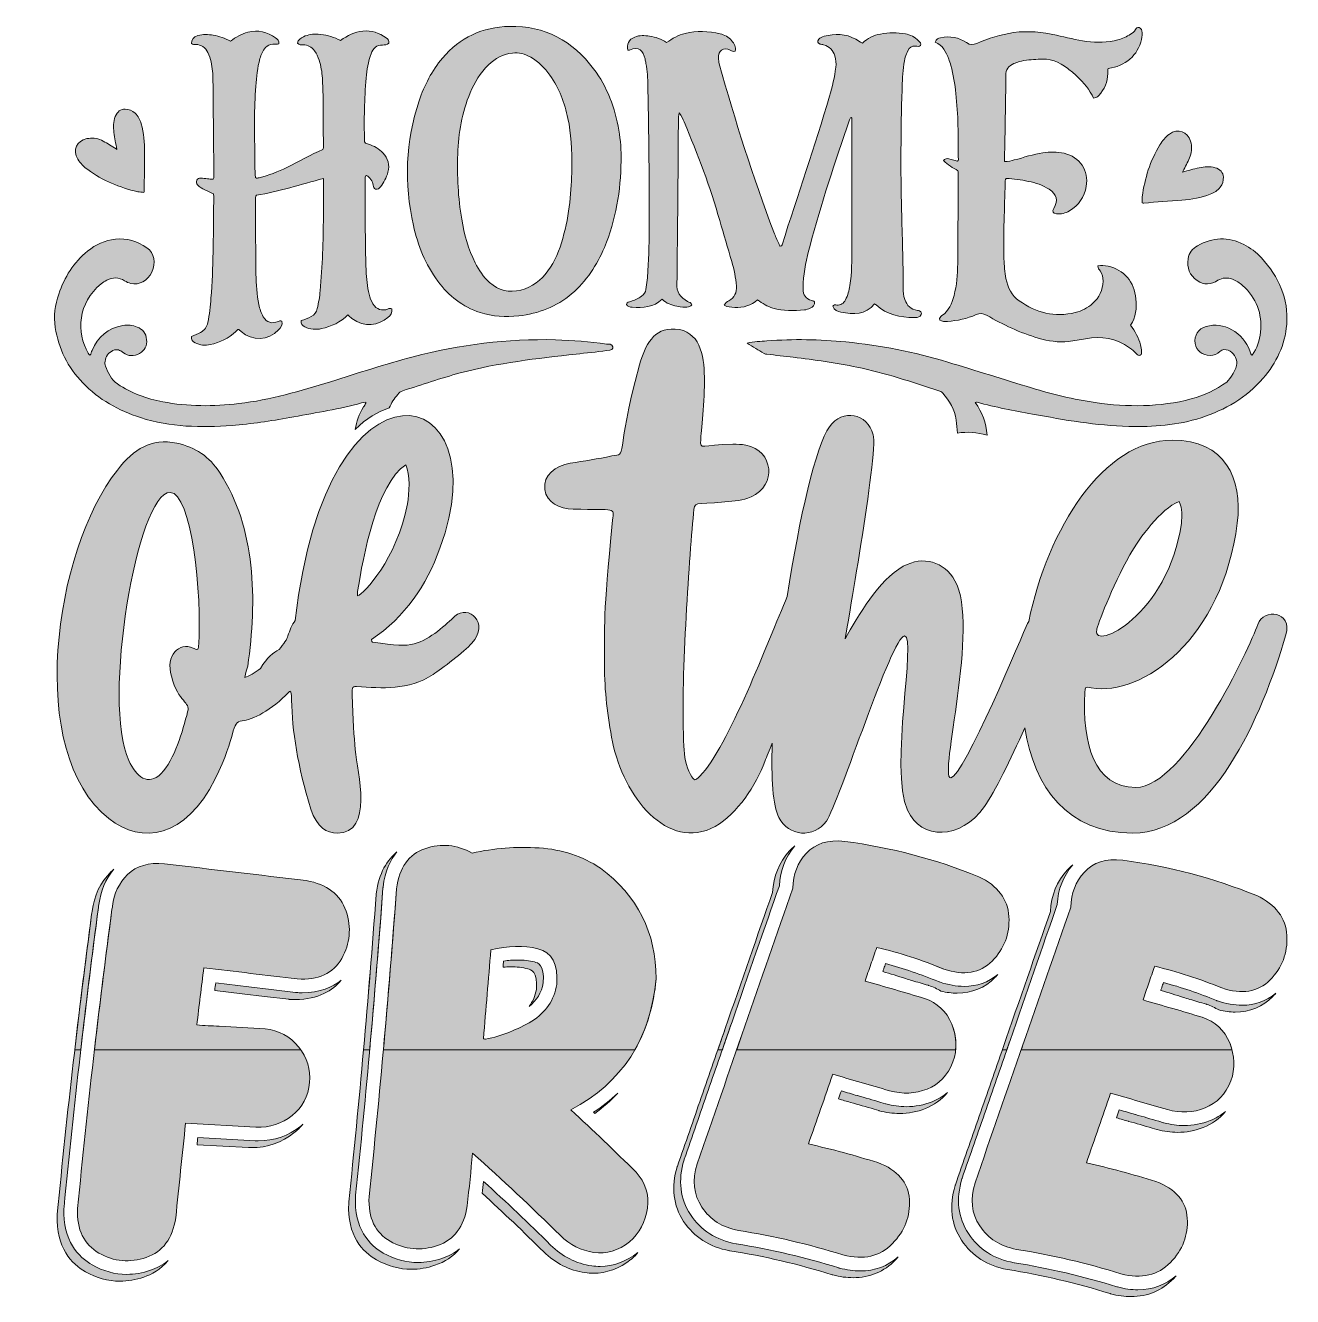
# Model space of a CAD drawing. Header units: inches. Extents: x 38 to 1024, y -1034 to -45.
import ezdxf

# ---------------------------------------------------------------- set-up
doc = ezdxf.new("R2010")
doc.units = ezdxf.units.IN
doc.header["$MEASUREMENT"] = 0
doc.layers.add('Layer 1', color=7, linetype='Continuous')

# ---------------------------------------------------------------- blocks, each defined once
blk = doc.blocks.new('block 4')
at = {"layer": 'Layer 1', "true_color": 0x2b568d}
h = blk.add_hatch(color=167, dxfattribs=at)
h.dxf.hatch_style = 2
edge = h.paths.add_edge_path()
edge.add_spline(control_points=[(485.39, -700.89), (471.4, -691.59), (455.38, -686.26), (437.63, -685.12), (419.72, -683.96), (402.41, -685.36), (385.37, -689.12), (373.64, -682.52), (361.23, -681.37), (348.65, -685.72), (336.06, -690.05), (328.6, -700.37), (326.57, -716.87), (320.67, -796.75), (313.59, -876.68), (305.19, -956.49), (304.32, -973.09), (309.93, -984.62), (321.5, -991.2), (333.23, -997.79), (345.47, -998.93), (358.39, -994.62), (371.3, -990.31), (378.93, -980.01), (381.62, -963.57), (383.04, -950.02), (384.48, -936.31), (385.74, -922.74), (409.02, -943.42), (431.74, -964.71), (453.9, -986.62), (461.54, -994.17), (470.32, -998.49), (480.03, -999.89), (489.91, -1001.31), (499.18, -998.5), (507.99, -991.64), (515.63, -984.84), (520.28, -976.09), (521.77, -965.38), (523.27, -954.68), (520.29, -945.39), (513.01, -937.54), (496.35, -920.98), (479.49, -904.9), (462.28, -888.96), (502.28, -867.81), (524.29, -833.81), (528.63, -786.99), (528.62, -751.12), (514.1, -722.41), (485.39, -700.89)], knot_values=[0, 0, 0, 0, 1, 1, 1, 2, 2, 2, 3, 3, 3, 4, 4, 4, 5, 5, 5, 6, 6, 6, 7, 7, 7, 8, 8, 8, 9, 9, 9, 10, 10, 10, 11, 11, 11, 12, 12, 12, 13, 13, 13, 14, 14, 14, 15, 15, 15, 16, 16, 16, 17, 17, 17, 17], degree=3, periodic=1)
edge = h.paths.add_edge_path()
edge.add_spline(control_points=[(451.31, -791.34), (449.17, -803.65), (442.78, -813.24), (431.81, -819.9), (420.85, -826.55), (408.73, -831.27), (395.8, -834.08), (395.63, -834.06), (395.46, -834.04), (395.3, -834.03), (394.82, -833.82), (394.49, -833.79), (394.17, -833.59), (396.14, -810.58), (398.1, -787.57), (399.92, -764.38), (413.4, -761.13), (425.6, -760.92), (436.53, -763.6), (447.46, -766.29), (452.44, -775.59), (451.31, -791.34)], knot_values=[0, 0, 0, 0, 1, 1, 1, 2, 2, 2, 3, 3, 3, 4, 4, 4, 5, 5, 5, 6, 6, 6, 7, 7, 7, 7], degree=3, periodic=1)
h = blk.add_hatch(color=167, dxfattribs=at)
h.dxf.hatch_style = 2
edge = h.paths.add_edge_path()
edge.add_spline(control_points=[(701.21, -929.99), (683.37, -924.5), (665.47, -919.67), (647.17, -915.47), (653.52, -897.37), (659.87, -879.27), (666.04, -861.32), (673.36, -863.33), (680.83, -865.53), (688.14, -867.71), (695.46, -869.72), (702.76, -871.9), (710.24, -874.09), (720.49, -876.88), (730.37, -876.46), (739.55, -872.81), (748.73, -869.15), (755.56, -862.11), (759.7, -851.65), (763.1, -841.96), (762.68, -832.07), (758.76, -822.2), (754.67, -812.31), (747.45, -805.63), (737.42, -802.2), (729.62, -799.97), (722, -797.6), (714.36, -795.39), (706.56, -793.16), (698.92, -790.95), (691.28, -788.75), (692.69, -784.37), (694.26, -780.01), (695.83, -775.65), (697.24, -771.28), (698.81, -766.92), (700.39, -762.56), (718.02, -766.7), (735.35, -772.31), (752.55, -779.41), (768.24, -784.7), (780.78, -782.69), (790.16, -773.22), (799.55, -763.74), (803.97, -752.14), (803.22, -738.56), (802.48, -724.97), (794.6, -714.57), (779.73, -707.51), (746.13, -693.89), (711.43, -684.83), (675.5, -680), (662.45, -678.62), (652.49, -681.7), (645.62, -689.24), (638.74, -696.78), (635.24, -705.8), (635.08, -716.46), (622.59, -752.18), (610.11, -787.89), (597.77, -823.79), (585.28, -859.51), (572.96, -895.24), (560.47, -930.96), (556.61, -943.78), (557.75, -954.9), (564.19, -964.67), (570.62, -974.44), (580.07, -980.49), (592.87, -982.85), (620.49, -987.24), (647.43, -993.58), (674.03, -1001.88), (690.16, -1006.05), (702.95, -1003.06), (712.55, -993.11), (722.13, -983.32), (726.54, -971.71), (725.76, -958.62), (724.82, -945.36), (716.68, -935.93), (701.21, -929.99)], knot_values=[0, 0, 0, 0, 1, 1, 1, 2, 2, 2, 3, 3, 3, 4, 4, 4, 5, 5, 5, 6, 6, 6, 7, 7, 7, 8, 8, 8, 9, 9, 9, 10, 10, 10, 11, 11, 11, 12, 12, 12, 13, 13, 13, 14, 14, 14, 15, 15, 15, 16, 16, 16, 17, 17, 17, 18, 18, 18, 19, 19, 19, 20, 20, 20, 21, 21, 21, 22, 22, 22, 23, 23, 23, 24, 24, 24, 25, 25, 25, 26, 26, 26, 27, 27, 27, 27], degree=3, periodic=1)
h = blk.add_hatch(color=167, dxfattribs=at)
h.dxf.hatch_style = 2
edge = h.paths.add_edge_path()
edge.add_spline(control_points=[(343.37, -1007.78), (334.07, -1007.78), (324.97, -1005.31), (316.26, -1000.42), (305.63, -994.38), (293.25, -981.75), (294.61, -955.93), (294.61, -955.75), (294.63, -955.56), (294.65, -955.38), (302.82, -877.71), (310, -797.2), (316, -716.09), (316.01, -715.92), (316.03, -715.75), (316.05, -715.58), (317.58, -703.19), (321.72, -694.44), (326.88, -688.22), (319.37, -694.4), (312.77, -704.46), (310.75, -720.88), (310.73, -721.05), (310.71, -721.22), (310.7, -721.39), (304.7, -802.5), (297.52, -883.01), (289.35, -960.68), (289.33, -960.86), (289.31, -961.05), (289.3, -961.23), (287.95, -987.05), (300.33, -999.68), (310.96, -1005.72), (319.67, -1010.61), (328.77, -1013.08), (338.07, -1013.08), (344.09, -1013.08), (350.27, -1012.04), (356.44, -1009.98), (364.27, -1007.37), (370.65, -1003.06), (375.59, -997.15), (371.62, -1000.41), (367.01, -1002.92), (361.74, -1004.68), (355.57, -1006.74), (349.39, -1007.78), (343.37, -1007.78)], knot_values=[0, 0, 0, 0, 1, 1, 1, 2, 2, 2, 3, 3, 3, 4, 4, 4, 5, 5, 5, 6, 6, 6, 7, 7, 7, 8, 8, 8, 9, 9, 9, 10, 10, 10, 11, 11, 11, 12, 12, 12, 13, 13, 13, 14, 14, 14, 15, 15, 15, 16, 16, 16, 16], degree=3, periodic=1)
h = blk.add_hatch(color=167, dxfattribs=at)
h.dxf.hatch_style = 2
edge = h.paths.add_edge_path()
edge.add_spline(control_points=[(671.38, -1012.15), (671.21, -1012.1), (671.04, -1012.05), (670.87, -1012), (644.84, -1003.87), (618.04, -997.59), (591.2, -993.32), (591.12, -993.3), (591.03, -993.29), (590.95, -993.27), (575.38, -990.41), (563.4, -982.75), (555.33, -970.5), (547.21, -958.17), (545.53, -943.83), (550.32, -927.9), (550.37, -927.75), (550.41, -927.6), (550.47, -927.46), (556.7, -909.63), (562.89, -891.8), (569.08, -873.97), (575.29, -856.08), (581.51, -838.18), (587.74, -820.35), (600.22, -784.05), (613.11, -747.18), (624.54, -714.51), (625.06, -702.71), (629.11, -692.35), (636.51, -683.62), (635.1, -684.78), (633.74, -686.02), (632.48, -687.4), (624.24, -696.44), (619.79, -707.33), (619.23, -719.81), (607.81, -752.48), (594.92, -789.35), (582.44, -825.65), (576.21, -843.48), (569.99, -861.38), (563.78, -879.27), (557.59, -897.1), (551.4, -914.93), (545.16, -932.76), (545.11, -932.9), (545.07, -933.05), (545.02, -933.2), (540.23, -949.13), (541.91, -963.47), (550.03, -975.8), (558.1, -988.05), (570.08, -995.71), (585.65, -998.57), (585.73, -998.59), (585.82, -998.6), (585.9, -998.62), (612.74, -1002.89), (639.54, -1009.17), (665.57, -1017.3), (665.74, -1017.36), (665.91, -1017.4), (666.08, -1017.45), (671.63, -1018.88), (677, -1019.61), (682.02, -1019.61), (694.97, -1019.61), (706.02, -1014.95), (714.88, -1005.77), (715.65, -1004.98), (716.38, -1004.19), (717.1, -1003.38), (708.8, -1010.62), (698.81, -1014.31), (687.32, -1014.31), (682.3, -1014.31), (676.93, -1013.58), (671.38, -1012.15)], knot_values=[0, 0, 0, 0, 1, 1, 1, 2, 2, 2, 3, 3, 3, 4, 4, 4, 5, 5, 5, 6, 6, 6, 7, 7, 7, 8, 8, 8, 9, 9, 9, 10, 10, 10, 11, 11, 11, 12, 12, 12, 13, 13, 13, 14, 14, 14, 15, 15, 15, 16, 16, 16, 17, 17, 17, 18, 18, 18, 19, 19, 19, 20, 20, 20, 21, 21, 21, 22, 22, 22, 23, 23, 23, 24, 24, 24, 25, 25, 25, 26, 26, 26, 26], degree=3, periodic=1)
h = blk.add_hatch(color=167, dxfattribs=at)
h.dxf.hatch_style = 2
edge = h.paths.add_edge_path()
edge.add_spline(control_points=[(116.55, -1017.02), (107.24, -1017.02), (98.18, -1014.52), (89.73, -1009.64), (79.07, -1003.65), (66.6, -991.11), (67.68, -965.37), (67.69, -965.18), (67.7, -964.99), (67.72, -964.8), (75.39, -885.67), (84.41, -807.18), (94.52, -731.5), (94.57, -730.95), (94.67, -730.12), (94.91, -729.14), (96.11, -718.64), (100.04, -709.44), (106.59, -701.71), (105.91, -702.29), (105.22, -702.84), (104.57, -703.47), (104.54, -703.5), (104.51, -703.53), (104.47, -703.56), (95.99, -711.94), (90.99, -722.33), (89.61, -734.44), (89.37, -735.43), (89.27, -736.25), (89.22, -736.8), (79.11, -812.48), (70.09, -890.97), (62.42, -970.1), (62.4, -970.29), (62.39, -970.48), (62.38, -970.67), (61.3, -996.41), (73.77, -1008.95), (84.43, -1014.94), (92.88, -1019.82), (101.94, -1022.32), (111.25, -1022.32), (117.31, -1022.32), (123.53, -1021.25), (129.75, -1019.14), (135.9, -1017.09), (142.92, -1013.27), (148.74, -1006.32), (144.23, -1010.04), (139.42, -1012.38), (135.05, -1013.84), (128.83, -1015.95), (122.61, -1017.02), (116.55, -1017.02)], knot_values=[0, 0, 0, 0, 1, 1, 1, 2, 2, 2, 3, 3, 3, 4, 4, 4, 5, 5, 5, 6, 6, 6, 7, 7, 7, 8, 8, 8, 9, 9, 9, 10, 10, 10, 11, 11, 11, 12, 12, 12, 13, 13, 13, 14, 14, 14, 15, 15, 15, 16, 16, 16, 17, 17, 17, 18, 18, 18, 18], degree=3, periodic=1)
h = blk.add_hatch(color=167, dxfattribs=at)
h.dxf.hatch_style = 2
edge = h.paths.add_edge_path()
edge.add_spline(control_points=[(287.28, -734.25), (282.8, -721.32), (272.52, -713.53), (256.28, -710.52), (219.47, -706.11), (182.66, -701.86), (145.86, -697.45), (133.62, -696.31), (124.18, -699.11), (117.22, -705.81), (110.43, -712.52), (106.5, -720.66), (105.42, -730.57), (105.4, -730.74), (105.37, -731.07), (105.36, -731.24), (105.15, -731.72), (105.1, -732.21), (105.05, -732.71), (94.7, -810.17), (85.83, -887.93), (78.27, -965.82), (77.58, -982.27), (83.19, -993.8), (94.92, -1000.4), (106.64, -1007.16), (118.9, -1008.13), (131.65, -1003.8), (144.56, -999.49), (152.19, -989.19), (154.7, -972.9), (157.15, -948.27), (159.75, -923.81), (162.35, -899.36), (162.35, -899.36), (217.13, -902.44), (217.13, -902.44), (227.94, -902.77), (237.39, -899.81), (245.33, -893.37), (253.43, -886.95), (257.88, -878.52), (258.88, -867.77), (259.83, -857.51), (257.01, -848.41), (250.28, -839.94), (243.71, -831.66), (234.96, -827.01), (224.21, -826.01), (212.43, -825.25), (200.48, -824.65), (188.54, -823.87), (182.72, -823.67), (176.91, -823.3), (171.1, -822.92), (172.82, -808.07), (174.69, -793.22), (176.57, -778.38), (188.78, -779.85), (200.82, -781.3), (212.87, -782.75), (224.92, -784.2), (237.13, -785.66), (249.17, -787.11), (265.6, -788.14), (277.26, -782.88), (283.86, -771.14), (290.44, -759.57), (291.57, -747.33), (287.28, -734.25)], knot_values=[0, 0, 0, 0, 1, 1, 1, 2, 2, 2, 3, 3, 3, 4, 4, 4, 5, 5, 5, 6, 6, 6, 7, 7, 7, 8, 8, 8, 9, 9, 9, 10, 10, 10, 11, 11, 11, 12, 12, 12, 13, 13, 13, 14, 14, 14, 15, 15, 15, 16, 16, 16, 17, 17, 17, 18, 18, 18, 19, 19, 19, 20, 20, 20, 21, 21, 21, 22, 22, 22, 23, 23, 23, 23], degree=3, periodic=1)
h = blk.add_hatch(color=167, dxfattribs=at)
h.dxf.hatch_style = 2
edge = h.paths.add_edge_path()
edge.add_spline(control_points=[(887.73, -1026.84), (887.56, -1026.8), (887.39, -1026.75), (887.22, -1026.69), (861.19, -1018.57), (834.39, -1012.28), (807.55, -1008.01), (807.47, -1008), (807.39, -1007.98), (807.3, -1007.97), (791.73, -1005.1), (779.75, -997.44), (771.68, -985.19), (763.56, -972.86), (761.88, -958.53), (766.67, -942.59), (766.72, -942.45), (766.77, -942.3), (766.82, -942.15), (773.05, -924.32), (779.24, -906.5), (785.43, -888.67), (791.65, -870.77), (797.86, -852.88), (804.1, -835.04), (816.59, -798.7), (829.47, -761.86), (840.89, -729.2), (841.41, -717.41), (845.46, -707.05), (852.86, -698.31), (851.45, -699.48), (850.09, -700.71), (848.83, -702.09), (840.59, -711.13), (836.14, -722.03), (835.59, -734.5), (824.17, -767.16), (811.29, -804), (798.8, -840.34), (792.56, -858.18), (786.35, -876.07), (780.13, -893.97), (773.94, -911.8), (767.75, -929.63), (761.52, -947.45), (761.47, -947.6), (761.42, -947.75), (761.37, -947.89), (756.58, -963.83), (758.26, -978.16), (766.38, -990.49), (774.45, -1002.74), (786.43, -1010.4), (802, -1013.27), (802.09, -1013.28), (802.17, -1013.3), (802.25, -1013.31), (829.09, -1017.58), (855.89, -1023.87), (881.92, -1031.99), (882.09, -1032.05), (882.26, -1032.1), (882.43, -1032.14), (887.98, -1033.57), (893.35, -1034.3), (898.37, -1034.3), (911.32, -1034.3), (922.38, -1029.64), (931.23, -1020.46), (932, -1019.68), (932.73, -1018.88), (933.45, -1018.07), (925.15, -1025.31), (915.16, -1029), (903.68, -1029), (898.65, -1029), (893.28, -1028.27), (887.73, -1026.84)], knot_values=[0, 0, 0, 0, 1, 1, 1, 2, 2, 2, 3, 3, 3, 4, 4, 4, 5, 5, 5, 6, 6, 6, 7, 7, 7, 8, 8, 8, 9, 9, 9, 10, 10, 10, 11, 11, 11, 12, 12, 12, 13, 13, 13, 14, 14, 14, 15, 15, 15, 16, 16, 16, 17, 17, 17, 18, 18, 18, 19, 19, 19, 20, 20, 20, 21, 21, 21, 22, 22, 22, 23, 23, 23, 24, 24, 24, 25, 25, 25, 26, 26, 26, 26], degree=3, periodic=1)
h = blk.add_hatch(color=167, dxfattribs=at)
h.dxf.hatch_style = 2
edge = h.paths.add_edge_path()
edge.add_spline(control_points=[(953.77, -816.89), (945.97, -814.67), (938.35, -812.29), (930.71, -810.08), (922.91, -807.86), (915.27, -805.65), (907.63, -803.44), (909.04, -799.07), (910.62, -794.71), (912.19, -790.35), (913.59, -785.97), (915.16, -781.61), (916.74, -777.25), (934.38, -781.39), (951.71, -787), (968.9, -794.1), (984.6, -799.4), (997.12, -797.39), (1006.52, -787.91), (1015.9, -778.44), (1020.32, -766.83), (1019.57, -753.25), (1018.83, -739.67), (1010.95, -729.26), (996.09, -722.21), (962.48, -708.58), (927.78, -699.52), (891.85, -694.69), (878.8, -693.32), (868.84, -696.4), (861.97, -703.93), (855.09, -711.47), (851.59, -720.49), (851.44, -731.16), (838.95, -766.87), (826.46, -802.59), (814.12, -838.49), (801.63, -874.2), (789.31, -909.93), (776.83, -945.65), (772.97, -958.47), (774.1, -969.59), (780.54, -979.36), (786.98, -989.14), (796.42, -995.18), (809.22, -997.54), (836.84, -1001.93), (863.79, -1008.27), (890.38, -1016.57), (906.51, -1020.74), (919.3, -1017.75), (928.9, -1007.8), (938.49, -998.01), (942.9, -986.41), (942.11, -973.32), (941.17, -960.05), (933.04, -950.62), (917.57, -944.68), (899.72, -939.19), (881.82, -934.36), (863.52, -930.16), (869.87, -912.06), (876.22, -893.96), (882.39, -876.01), (889.71, -878.03), (897.18, -880.22), (904.49, -882.4), (911.81, -884.41), (919.11, -886.59), (926.59, -888.79), (936.84, -891.57), (946.72, -891.15), (955.9, -887.5), (965.09, -883.85), (971.92, -876.81), (976.05, -866.34), (979.45, -856.65), (979.03, -846.76), (975.11, -836.89), (971.03, -827), (963.8, -820.32), (953.77, -816.89)], knot_values=[0, 0, 0, 0, 1, 1, 1, 2, 2, 2, 3, 3, 3, 4, 4, 4, 5, 5, 5, 6, 6, 6, 7, 7, 7, 8, 8, 8, 9, 9, 9, 10, 10, 10, 11, 11, 11, 12, 12, 12, 13, 13, 13, 14, 14, 14, 15, 15, 15, 16, 16, 16, 17, 17, 17, 18, 18, 18, 19, 19, 19, 20, 20, 20, 21, 21, 21, 22, 22, 22, 23, 23, 23, 24, 24, 24, 25, 25, 25, 26, 26, 26, 27, 27, 27, 27], degree=3, periodic=1)
h = blk.add_hatch(color=167, dxfattribs=at)
h.dxf.hatch_style = 2
edge = h.paths.add_edge_path()
edge.add_spline(control_points=[(434, -773.9), (429.82, -772.87), (425.34, -772.35), (420.69, -772.35), (417.22, -772.35), (413.6, -772.64), (409.86, -773.21), (409.73, -774.8), (409.6, -776.36), (409.47, -777.94), (411.48, -777.76), (413.46, -777.65), (415.39, -777.65), (420.04, -777.65), (424.52, -778.17), (428.7, -779.2), (431.2, -779.81), (436.36, -781.08), (435.47, -795.34), (434.52, -800.41), (432.6, -804.74), (429.73, -808.45), (435.67, -803.82), (439.32, -797.77), (440.77, -790.04), (441.67, -775.78), (436.5, -774.51), (434, -773.9)], knot_values=[0, 0, 0, 0, 1, 1, 1, 2, 2, 2, 3, 3, 3, 4, 4, 4, 5, 5, 5, 6, 6, 6, 7, 7, 7, 8, 8, 8, 9, 9, 9, 9], degree=3, periodic=1)
h = blk.add_hatch(color=167, dxfattribs=at)
h.dxf.hatch_style = 2
edge = h.paths.add_edge_path()
edge.add_spline(control_points=[(749.16, -789.45), (748.94, -789.38), (748.72, -789.3), (748.5, -789.21), (734.88, -783.58), (721.02, -778.88), (707.16, -775.19), (706.74, -776.42), (706.33, -777.66), (705.93, -778.89), (705.89, -779.01), (705.85, -779.13), (705.81, -779.25), (705.55, -779.96), (705.29, -780.68), (705.04, -781.39), (710.92, -783.03), (716.81, -784.8), (722.67, -786.79), (724.37, -787.3), (726.06, -787.79), (727.77, -788.3), (731.92, -789.55), (736.1, -790.8), (740.33, -792), (740.5, -792.05), (740.68, -792.11), (740.85, -792.17), (744.22, -793.32), (747.35, -794.8), (750.25, -796.56), (754.68, -797.61), (758.96, -798.18), (763.01, -798.18), (774.49, -798.18), (784.37, -794.08), (792.39, -785.98), (793.18, -785.19), (793.87, -784.35), (794.6, -783.53), (787.18, -789.74), (778.35, -792.88), (768.31, -792.88), (762.34, -792.88), (755.9, -791.73), (749.16, -789.45)], knot_values=[0, 0, 0, 0, 1, 1, 1, 2, 2, 2, 3, 3, 3, 4, 4, 4, 5, 5, 5, 6, 6, 6, 7, 7, 7, 8, 8, 8, 9, 9, 9, 10, 10, 10, 11, 11, 11, 12, 12, 12, 13, 13, 13, 14, 14, 14, 15, 15, 15, 15], degree=3, periodic=1)
h = blk.add_hatch(color=167, dxfattribs=at)
h.dxf.hatch_style = 2
edge = h.paths.add_edge_path()
edge.add_spline(control_points=[(248.52, -797.7), (248.31, -797.68), (248.11, -797.66), (247.91, -797.64), (247.91, -797.64), (229.03, -795.37), (229.03, -795.37), (229.03, -795.37), (211.6, -793.27), (211.6, -793.27), (211.6, -793.27), (185.77, -790.17), (185.77, -790.17), (185.52, -792.1), (185.28, -794.06), (185.04, -796.02), (185.04, -796.02), (206.3, -798.57), (206.3, -798.57), (206.3, -798.57), (223.73, -800.67), (223.73, -800.67), (223.73, -800.67), (242.61, -802.94), (242.61, -802.94), (242.81, -802.96), (243.01, -802.98), (243.22, -803), (244.76, -803.09), (246.3, -803.14), (247.78, -803.14), (265.97, -803.14), (276.89, -795.88), (283.41, -788.01), (276.71, -793.56), (267.04, -797.84), (253.08, -797.84), (251.6, -797.84), (250.06, -797.79), (248.52, -797.7)], knot_values=[0, 0, 0, 0, 1, 1, 1, 2, 2, 2, 3, 3, 3, 4, 4, 4, 5, 5, 5, 6, 6, 6, 7, 7, 7, 8, 8, 8, 9, 9, 9, 10, 10, 10, 11, 11, 11, 12, 12, 12, 13, 13, 13, 13], degree=3, periodic=1)
h = blk.add_hatch(color=167, dxfattribs=at)
h.dxf.hatch_style = 2
edge = h.paths.add_edge_path()
edge.add_spline(control_points=[(965.51, -804.15), (965.29, -804.07), (965.07, -803.99), (964.86, -803.9), (951.24, -798.28), (937.37, -793.58), (923.51, -789.88), (923.09, -791.12), (922.68, -792.36), (922.28, -793.59), (922.24, -793.71), (922.2, -793.83), (922.16, -793.94), (921.9, -794.65), (921.65, -795.37), (921.39, -796.09), (927.27, -797.72), (933.16, -799.5), (939.02, -801.49), (940.72, -801.99), (942.42, -802.49), (944.12, -803), (948.27, -804.24), (952.45, -805.49), (956.68, -806.7), (956.86, -806.75), (957.03, -806.8), (957.21, -806.86), (960.58, -808.02), (963.7, -809.49), (966.6, -811.25), (971.03, -812.3), (975.31, -812.87), (979.36, -812.87), (990.84, -812.87), (1000.72, -808.77), (1008.74, -800.68), (1009.53, -799.88), (1010.22, -799.04), (1010.95, -798.22), (1003.53, -804.43), (994.7, -807.57), (984.66, -807.57), (978.7, -807.57), (972.25, -806.42), (965.51, -804.15)], knot_values=[0, 0, 0, 0, 1, 1, 1, 2, 2, 2, 3, 3, 3, 4, 4, 4, 5, 5, 5, 6, 6, 6, 7, 7, 7, 8, 8, 8, 9, 9, 9, 10, 10, 10, 11, 11, 11, 12, 12, 12, 13, 13, 13, 14, 14, 14, 15, 15, 15, 15], degree=3, periodic=1)
h = blk.add_hatch(color=167, dxfattribs=at)
h.dxf.hatch_style = 2
edge = h.paths.add_edge_path()
edge.add_spline(control_points=[(480.87, -891.81), (487.43, -886.99), (493.37, -881.72), (498.74, -876.03), (493.03, -881.41), (486.76, -886.37), (479.89, -890.88), (480.22, -891.19), (480.54, -891.49), (480.87, -891.81)], knot_values=[0, 0, 0, 0, 1, 1, 1, 2, 2, 2, 3, 3, 3, 3], degree=3, periodic=1)
h = blk.add_hatch(color=167, dxfattribs=at)
h.dxf.hatch_style = 2
edge = h.paths.add_edge_path()
edge.add_spline(control_points=[(723.34, -886.51), (718.13, -886.51), (712.79, -885.77), (707.46, -884.33), (707.39, -884.31), (707.32, -884.29), (707.25, -884.27), (707.25, -884.27), (703.52, -883.17), (703.52, -883.17), (697.25, -881.32), (691.34, -879.58), (685.33, -877.93), (685.25, -877.91), (685.18, -877.89), (685.11, -877.87), (681.32, -876.74), (677.13, -875.5), (672.79, -874.24), (672.08, -876.31), (671.35, -878.39), (670.63, -880.46), (673.83, -881.4), (676.95, -882.32), (679.81, -883.17), (679.88, -883.19), (679.95, -883.21), (680.03, -883.23), (686.03, -884.88), (691.95, -886.63), (698.22, -888.47), (698.22, -888.47), (701.95, -889.57), (701.95, -889.57), (702.02, -889.59), (702.09, -889.61), (702.16, -889.63), (707.49, -891.08), (712.83, -891.81), (718.04, -891.81), (724.97, -891.81), (731.75, -890.51), (738.17, -887.96), (744.94, -885.26), (750.74, -881.03), (755.46, -875.54), (751.89, -878.51), (747.88, -880.9), (743.47, -882.66), (737.05, -885.21), (730.27, -886.51), (723.34, -886.51)], knot_values=[0, 0, 0, 0, 1, 1, 1, 2, 2, 2, 3, 3, 3, 4, 4, 4, 5, 5, 5, 6, 6, 6, 7, 7, 7, 8, 8, 8, 9, 9, 9, 10, 10, 10, 11, 11, 11, 12, 12, 12, 13, 13, 13, 14, 14, 14, 15, 15, 15, 16, 16, 16, 17, 17, 17, 17], degree=3, periodic=1)
h = blk.add_hatch(color=167, dxfattribs=at)
h.dxf.hatch_style = 2
edge = h.paths.add_edge_path()
edge.add_spline(control_points=[(939.69, -901.2), (934.49, -901.2), (929.14, -900.47), (923.81, -899.02), (923.74, -899), (923.67, -898.98), (923.6, -898.96), (923.6, -898.96), (919.93, -897.88), (919.93, -897.88), (913.64, -896.03), (907.71, -894.28), (901.68, -892.62), (901.6, -892.6), (901.53, -892.58), (901.46, -892.56), (897.67, -891.43), (893.49, -890.19), (889.15, -888.94), (888.43, -891.01), (887.7, -893.08), (886.98, -895.15), (890.19, -896.09), (893.31, -897.01), (896.16, -897.86), (896.23, -897.88), (896.3, -897.9), (896.38, -897.92), (902.4, -899.58), (908.34, -901.33), (914.63, -903.18), (914.63, -903.18), (918.3, -904.26), (918.3, -904.26), (918.37, -904.28), (918.44, -904.3), (918.51, -904.32), (923.84, -905.77), (929.18, -906.5), (934.39, -906.5), (941.32, -906.5), (948.1, -905.21), (954.52, -902.65), (961.3, -899.96), (967.09, -895.72), (971.81, -890.23), (968.25, -893.2), (964.24, -895.6), (959.82, -897.35), (953.4, -899.91), (946.63, -901.2), (939.69, -901.2)], knot_values=[0, 0, 0, 0, 1, 1, 1, 2, 2, 2, 3, 3, 3, 4, 4, 4, 5, 5, 5, 6, 6, 6, 7, 7, 7, 8, 8, 8, 9, 9, 9, 10, 10, 10, 11, 11, 11, 12, 12, 12, 13, 13, 13, 14, 14, 14, 15, 15, 15, 16, 16, 16, 17, 17, 17, 17], degree=3, periodic=1)
h = blk.add_hatch(color=167, dxfattribs=at)
h.dxf.hatch_style = 2
edge = h.paths.add_edge_path()
edge.add_spline(control_points=[(218.77, -913.07), (218.12, -913.07), (217.46, -913.05), (216.8, -913.03), (216.71, -913.03), (216.62, -913.03), (216.53, -913.02), (216.53, -913.02), (171.83, -910.51), (171.83, -910.51), (171.63, -912.36), (171.43, -914.23), (171.24, -916.08), (171.24, -916.08), (211.23, -918.32), (211.23, -918.32), (211.32, -918.33), (211.41, -918.33), (211.5, -918.33), (212.16, -918.36), (212.82, -918.37), (213.47, -918.37), (226.15, -918.37), (237.34, -914.51), (246.71, -906.91), (249.31, -904.85), (251.62, -902.6), (253.65, -900.17), (253.1, -900.64), (252.59, -901.15), (252.01, -901.61), (242.64, -909.21), (231.45, -913.07), (218.77, -913.07)], knot_values=[0, 0, 0, 0, 1, 1, 1, 2, 2, 2, 3, 3, 3, 4, 4, 4, 5, 5, 5, 6, 6, 6, 7, 7, 7, 8, 8, 8, 9, 9, 9, 10, 10, 10, 11, 11, 11, 11], degree=3, periodic=1)
h = blk.add_hatch(color=167, dxfattribs=at)
h.dxf.hatch_style = 2
edge = h.paths.add_edge_path()
edge.add_spline(control_points=[(478.52, -1010.38), (466.36, -1008.63), (455.57, -1003.17), (446.44, -994.16), (429.48, -977.39), (411.99, -960.8), (394.25, -944.65), (393.93, -947.76), (393.61, -950.86), (393.29, -953.94), (409.54, -968.83), (425.57, -984.07), (441.14, -999.46), (450.27, -1008.47), (461.06, -1013.93), (473.22, -1015.68), (475.37, -1015.99), (477.54, -1016.15), (479.67, -1016.15), (490.02, -1016.15), (499.96, -1012.5), (509.2, -1005.31), (509.39, -1005.16), (509.57, -1005.01), (509.74, -1004.86), (511.45, -1003.34), (512.99, -1001.71), (514.45, -1000.04), (505.22, -1007.21), (495.3, -1010.85), (484.97, -1010.85), (482.84, -1010.85), (480.67, -1010.69), (478.52, -1010.38)], knot_values=[0, 0, 0, 0, 1, 1, 1, 2, 2, 2, 3, 3, 3, 4, 4, 4, 5, 5, 5, 6, 6, 6, 7, 7, 7, 8, 8, 8, 9, 9, 9, 10, 10, 10, 11, 11, 11, 11], degree=3, periodic=1)
at = {"layer": 'Layer 1', "lineweight": 0}
for points, knots in [([(485.39, -700.89), (471.4, -691.59), (455.38, -686.26), (437.63, -685.12), (419.72, -683.96), (402.41, -685.36), (385.37, -689.12), (373.64, -682.52), (361.23, -681.37), (348.65, -685.72), (336.06, -690.05), (328.6, -700.37), (326.57, -716.87), (320.67, -796.75), (313.59, -876.68), (305.19, -956.49), (304.32, -973.09), (309.93, -984.62), (321.5, -991.2), (333.23, -997.79), (345.47, -998.93), (358.39, -994.62), (371.3, -990.31), (378.93, -980.01), (381.62, -963.57), (383.04, -950.02), (384.48, -936.31), (385.74, -922.74), (409.02, -943.42), (431.74, -964.71), (453.9, -986.62), (461.54, -994.17), (470.32, -998.49), (480.03, -999.89), (489.91, -1001.31), (499.18, -998.5), (507.99, -991.64), (515.63, -984.84), (520.28, -976.09), (521.77, -965.38), (523.27, -954.68), (520.29, -945.39), (513.01, -937.54), (496.35, -920.98), (479.49, -904.9), (462.28, -888.96), (502.28, -867.81), (524.29, -833.81), (528.63, -786.99), (528.62, -751.12), (514.1, -722.41), (485.39, -700.89)], [0, 0, 0, 0, 1, 1, 1, 2, 2, 2, 3, 3, 3, 4, 4, 4, 5, 5, 5, 6, 6, 6, 7, 7, 7, 8, 8, 8, 9, 9, 9, 10, 10, 10, 11, 11, 11, 12, 12, 12, 13, 13, 13, 14, 14, 14, 15, 15, 15, 16, 16, 16, 17, 17, 17, 17]), ([(701.21, -929.99), (683.37, -924.5), (665.47, -919.67), (647.17, -915.47), (653.52, -897.37), (659.87, -879.27), (666.04, -861.32), (673.36, -863.33), (680.83, -865.53), (688.14, -867.71), (695.46, -869.72), (702.76, -871.9), (710.24, -874.09), (720.49, -876.88), (730.37, -876.46), (739.55, -872.81), (748.73, -869.15), (755.56, -862.11), (759.7, -851.65), (763.1, -841.96), (762.68, -832.07), (758.76, -822.2), (754.67, -812.31), (747.45, -805.63), (737.42, -802.2), (729.62, -799.97), (722, -797.6), (714.36, -795.39), (706.56, -793.16), (698.92, -790.95), (691.28, -788.75), (692.69, -784.37), (694.26, -780.01), (695.83, -775.65), (697.24, -771.28), (698.81, -766.92), (700.39, -762.56), (718.02, -766.7), (735.35, -772.31), (752.55, -779.41), (768.24, -784.7), (780.78, -782.69), (790.16, -773.22), (799.55, -763.74), (803.97, -752.14), (803.22, -738.56), (802.48, -724.97), (794.6, -714.57), (779.73, -707.51), (746.13, -693.89), (711.43, -684.83), (675.5, -680), (662.45, -678.62), (652.49, -681.7), (645.62, -689.24), (638.74, -696.78), (635.24, -705.8), (635.08, -716.46), (622.59, -752.18), (610.11, -787.89), (597.77, -823.79), (585.28, -859.51), (572.96, -895.24), (560.47, -930.96), (556.61, -943.78), (557.75, -954.9), (564.19, -964.67), (570.62, -974.44), (580.07, -980.49), (592.87, -982.85), (620.49, -987.24), (647.43, -993.58), (674.03, -1001.88), (690.16, -1006.05), (702.95, -1003.06), (712.55, -993.11), (722.13, -983.32), (726.54, -971.71), (725.76, -958.62), (724.82, -945.36), (716.68, -935.93), (701.21, -929.99)], [0, 0, 0, 0, 1, 1, 1, 2, 2, 2, 3, 3, 3, 4, 4, 4, 5, 5, 5, 6, 6, 6, 7, 7, 7, 8, 8, 8, 9, 9, 9, 10, 10, 10, 11, 11, 11, 12, 12, 12, 13, 13, 13, 14, 14, 14, 15, 15, 15, 16, 16, 16, 17, 17, 17, 18, 18, 18, 19, 19, 19, 20, 20, 20, 21, 21, 21, 22, 22, 22, 23, 23, 23, 24, 24, 24, 25, 25, 25, 26, 26, 26, 27, 27, 27, 27]), ([(343.37, -1007.78), (334.07, -1007.78), (324.97, -1005.31), (316.26, -1000.42), (305.63, -994.38), (293.25, -981.75), (294.61, -955.93), (294.61, -955.75), (294.63, -955.56), (294.65, -955.38), (302.82, -877.71), (310, -797.2), (316, -716.09), (316.01, -715.92), (316.03, -715.75), (316.05, -715.58), (317.58, -703.19), (321.72, -694.44), (326.88, -688.22), (319.37, -694.4), (312.77, -704.46), (310.75, -720.88), (310.73, -721.05), (310.71, -721.22), (310.7, -721.39), (304.7, -802.5), (297.52, -883.01), (289.35, -960.68), (289.33, -960.86), (289.31, -961.05), (289.3, -961.23), (287.95, -987.05), (300.33, -999.68), (310.96, -1005.72), (319.67, -1010.61), (328.77, -1013.08), (338.07, -1013.08), (344.09, -1013.08), (350.27, -1012.04), (356.44, -1009.98), (364.27, -1007.37), (370.65, -1003.06), (375.59, -997.15), (371.62, -1000.41), (367.01, -1002.92), (361.74, -1004.68), (355.57, -1006.74), (349.39, -1007.78), (343.37, -1007.78)], [0, 0, 0, 0, 1, 1, 1, 2, 2, 2, 3, 3, 3, 4, 4, 4, 5, 5, 5, 6, 6, 6, 7, 7, 7, 8, 8, 8, 9, 9, 9, 10, 10, 10, 11, 11, 11, 12, 12, 12, 13, 13, 13, 14, 14, 14, 15, 15, 15, 16, 16, 16, 16]), ([(671.38, -1012.15), (671.21, -1012.1), (671.04, -1012.05), (670.87, -1012), (644.84, -1003.87), (618.04, -997.59), (591.2, -993.32), (591.12, -993.3), (591.03, -993.29), (590.95, -993.27), (575.38, -990.41), (563.4, -982.75), (555.33, -970.5), (547.21, -958.17), (545.53, -943.83), (550.32, -927.9), (550.37, -927.75), (550.41, -927.6), (550.47, -927.46), (556.7, -909.63), (562.89, -891.8), (569.08, -873.97), (575.29, -856.08), (581.51, -838.18), (587.74, -820.35), (600.22, -784.05), (613.11, -747.18), (624.54, -714.51), (625.06, -702.71), (629.11, -692.35), (636.51, -683.62), (635.1, -684.78), (633.74, -686.02), (632.48, -687.4), (624.24, -696.44), (619.79, -707.33), (619.23, -719.81), (607.81, -752.48), (594.92, -789.35), (582.44, -825.65), (576.21, -843.48), (569.99, -861.38), (563.78, -879.27), (557.59, -897.1), (551.4, -914.93), (545.16, -932.76), (545.11, -932.9), (545.07, -933.05), (545.02, -933.2), (540.23, -949.13), (541.91, -963.47), (550.03, -975.8), (558.1, -988.05), (570.08, -995.71), (585.65, -998.57), (585.73, -998.59), (585.82, -998.6), (585.9, -998.62), (612.74, -1002.89), (639.54, -1009.17), (665.57, -1017.3), (665.74, -1017.36), (665.91, -1017.4), (666.08, -1017.45), (671.63, -1018.88), (677, -1019.61), (682.02, -1019.61), (694.97, -1019.61), (706.02, -1014.95), (714.88, -1005.77), (715.65, -1004.98), (716.38, -1004.19), (717.1, -1003.38), (708.8, -1010.62), (698.81, -1014.31), (687.32, -1014.31), (682.3, -1014.31), (676.93, -1013.58), (671.38, -1012.15)], [0, 0, 0, 0, 1, 1, 1, 2, 2, 2, 3, 3, 3, 4, 4, 4, 5, 5, 5, 6, 6, 6, 7, 7, 7, 8, 8, 8, 9, 9, 9, 10, 10, 10, 11, 11, 11, 12, 12, 12, 13, 13, 13, 14, 14, 14, 15, 15, 15, 16, 16, 16, 17, 17, 17, 18, 18, 18, 19, 19, 19, 20, 20, 20, 21, 21, 21, 22, 22, 22, 23, 23, 23, 24, 24, 24, 25, 25, 25, 26, 26, 26, 26]), ([(116.55, -1017.02), (107.24, -1017.02), (98.18, -1014.52), (89.73, -1009.64), (79.07, -1003.65), (66.6, -991.11), (67.68, -965.37), (67.69, -965.18), (67.7, -964.99), (67.72, -964.8), (75.39, -885.67), (84.41, -807.18), (94.52, -731.5), (94.57, -730.95), (94.67, -730.12), (94.91, -729.14), (96.11, -718.64), (100.04, -709.44), (106.59, -701.71), (105.91, -702.29), (105.22, -702.84), (104.57, -703.47), (104.54, -703.5), (104.51, -703.53), (104.47, -703.56), (95.99, -711.94), (90.99, -722.33), (89.61, -734.44), (89.37, -735.43), (89.27, -736.25), (89.22, -736.8), (79.11, -812.48), (70.09, -890.97), (62.42, -970.1), (62.4, -970.29), (62.39, -970.48), (62.38, -970.67), (61.3, -996.41), (73.77, -1008.95), (84.43, -1014.94), (92.88, -1019.82), (101.94, -1022.32), (111.25, -1022.32), (117.31, -1022.32), (123.53, -1021.25), (129.75, -1019.14), (135.9, -1017.09), (142.92, -1013.27), (148.74, -1006.32), (144.23, -1010.04), (139.42, -1012.38), (135.05, -1013.84), (128.83, -1015.95), (122.61, -1017.02), (116.55, -1017.02)], [0, 0, 0, 0, 1, 1, 1, 2, 2, 2, 3, 3, 3, 4, 4, 4, 5, 5, 5, 6, 6, 6, 7, 7, 7, 8, 8, 8, 9, 9, 9, 10, 10, 10, 11, 11, 11, 12, 12, 12, 13, 13, 13, 14, 14, 14, 15, 15, 15, 16, 16, 16, 17, 17, 17, 18, 18, 18, 18]), ([(287.28, -734.25), (282.8, -721.32), (272.52, -713.53), (256.28, -710.52), (219.47, -706.11), (182.66, -701.86), (145.86, -697.45), (133.62, -696.31), (124.18, -699.11), (117.22, -705.81), (110.43, -712.52), (106.5, -720.66), (105.42, -730.57), (105.4, -730.74), (105.37, -731.07), (105.36, -731.24), (105.15, -731.72), (105.1, -732.21), (105.05, -732.71), (94.7, -810.17), (85.83, -887.93), (78.27, -965.82), (77.58, -982.27), (83.19, -993.8), (94.92, -1000.4), (106.64, -1007.16), (118.9, -1008.13), (131.65, -1003.8), (144.56, -999.49), (152.19, -989.19), (154.7, -972.9), (157.15, -948.27), (159.75, -923.81), (162.35, -899.36), (162.35, -899.36), (217.13, -902.44), (217.13, -902.44), (227.94, -902.77), (237.39, -899.81), (245.33, -893.37), (253.43, -886.95), (257.88, -878.52), (258.88, -867.77), (259.83, -857.51), (257.01, -848.41), (250.28, -839.94), (243.71, -831.66), (234.96, -827.01), (224.21, -826.01), (212.43, -825.25), (200.48, -824.65), (188.54, -823.87), (182.72, -823.67), (176.91, -823.3), (171.1, -822.92), (172.82, -808.07), (174.69, -793.22), (176.57, -778.38), (188.78, -779.85), (200.82, -781.3), (212.87, -782.75), (224.92, -784.2), (237.13, -785.66), (249.17, -787.11), (265.6, -788.14), (277.26, -782.88), (283.86, -771.14), (290.44, -759.57), (291.57, -747.33), (287.28, -734.25)], [0, 0, 0, 0, 1, 1, 1, 2, 2, 2, 3, 3, 3, 4, 4, 4, 5, 5, 5, 6, 6, 6, 7, 7, 7, 8, 8, 8, 9, 9, 9, 10, 10, 10, 11, 11, 11, 12, 12, 12, 13, 13, 13, 14, 14, 14, 15, 15, 15, 16, 16, 16, 17, 17, 17, 18, 18, 18, 19, 19, 19, 20, 20, 20, 21, 21, 21, 22, 22, 22, 23, 23, 23, 23]), ([(887.73, -1026.84), (887.56, -1026.8), (887.39, -1026.75), (887.22, -1026.69), (861.19, -1018.57), (834.39, -1012.28), (807.55, -1008.01), (807.47, -1008), (807.39, -1007.98), (807.3, -1007.97), (791.73, -1005.1), (779.75, -997.44), (771.68, -985.19), (763.56, -972.86), (761.88, -958.53), (766.67, -942.59), (766.72, -942.45), (766.77, -942.3), (766.82, -942.15), (773.05, -924.32), (779.24, -906.5), (785.43, -888.67), (791.65, -870.77), (797.86, -852.88), (804.1, -835.04), (816.59, -798.7), (829.47, -761.86), (840.89, -729.2), (841.41, -717.41), (845.46, -707.05), (852.86, -698.31), (851.45, -699.48), (850.09, -700.71), (848.83, -702.09), (840.59, -711.13), (836.14, -722.03), (835.59, -734.5), (824.17, -767.16), (811.29, -804), (798.8, -840.34), (792.56, -858.18), (786.35, -876.07), (780.13, -893.97), (773.94, -911.8), (767.75, -929.63), (761.52, -947.45), (761.47, -947.6), (761.42, -947.75), (761.37, -947.89), (756.58, -963.83), (758.26, -978.16), (766.38, -990.49), (774.45, -1002.74), (786.43, -1010.4), (802, -1013.27), (802.09, -1013.28), (802.17, -1013.3), (802.25, -1013.31), (829.09, -1017.58), (855.89, -1023.87), (881.92, -1031.99), (882.09, -1032.05), (882.26, -1032.1), (882.43, -1032.14), (887.98, -1033.57), (893.35, -1034.3), (898.37, -1034.3), (911.32, -1034.3), (922.38, -1029.64), (931.23, -1020.46), (932, -1019.68), (932.73, -1018.88), (933.45, -1018.07), (925.15, -1025.31), (915.16, -1029), (903.68, -1029), (898.65, -1029), (893.28, -1028.27), (887.73, -1026.84)], [0, 0, 0, 0, 1, 1, 1, 2, 2, 2, 3, 3, 3, 4, 4, 4, 5, 5, 5, 6, 6, 6, 7, 7, 7, 8, 8, 8, 9, 9, 9, 10, 10, 10, 11, 11, 11, 12, 12, 12, 13, 13, 13, 14, 14, 14, 15, 15, 15, 16, 16, 16, 17, 17, 17, 18, 18, 18, 19, 19, 19, 20, 20, 20, 21, 21, 21, 22, 22, 22, 23, 23, 23, 24, 24, 24, 25, 25, 25, 26, 26, 26, 26]), ([(953.77, -816.89), (945.97, -814.67), (938.35, -812.29), (930.71, -810.08), (922.91, -807.86), (915.27, -805.65), (907.63, -803.44), (909.04, -799.07), (910.62, -794.71), (912.19, -790.35), (913.59, -785.97), (915.16, -781.61), (916.74, -777.25), (934.38, -781.39), (951.71, -787), (968.9, -794.1), (984.6, -799.4), (997.12, -797.39), (1006.52, -787.91), (1015.9, -778.44), (1020.32, -766.83), (1019.57, -753.25), (1018.83, -739.67), (1010.95, -729.26), (996.09, -722.21), (962.48, -708.58), (927.78, -699.52), (891.85, -694.69), (878.8, -693.32), (868.84, -696.4), (861.97, -703.93), (855.09, -711.47), (851.59, -720.49), (851.44, -731.16), (838.95, -766.87), (826.46, -802.59), (814.12, -838.49), (801.63, -874.2), (789.31, -909.93), (776.83, -945.65), (772.97, -958.47), (774.1, -969.59), (780.54, -979.36), (786.98, -989.14), (796.42, -995.18), (809.22, -997.54), (836.84, -1001.93), (863.79, -1008.27), (890.38, -1016.57), (906.51, -1020.74), (919.3, -1017.75), (928.9, -1007.8), (938.49, -998.01), (942.9, -986.41), (942.11, -973.32), (941.17, -960.05), (933.04, -950.62), (917.57, -944.68), (899.72, -939.19), (881.82, -934.36), (863.52, -930.16), (869.87, -912.06), (876.22, -893.96), (882.39, -876.01), (889.71, -878.03), (897.18, -880.22), (904.49, -882.4), (911.81, -884.41), (919.11, -886.59), (926.59, -888.79), (936.84, -891.57), (946.72, -891.15), (955.9, -887.5), (965.09, -883.85), (971.92, -876.81), (976.05, -866.34), (979.45, -856.65), (979.03, -846.76), (975.11, -836.89), (971.03, -827), (963.8, -820.32), (953.77, -816.89)], [0, 0, 0, 0, 1, 1, 1, 2, 2, 2, 3, 3, 3, 4, 4, 4, 5, 5, 5, 6, 6, 6, 7, 7, 7, 8, 8, 8, 9, 9, 9, 10, 10, 10, 11, 11, 11, 12, 12, 12, 13, 13, 13, 14, 14, 14, 15, 15, 15, 16, 16, 16, 17, 17, 17, 18, 18, 18, 19, 19, 19, 20, 20, 20, 21, 21, 21, 22, 22, 22, 23, 23, 23, 24, 24, 24, 25, 25, 25, 26, 26, 26, 27, 27, 27, 27]), ([(451.31, -791.34), (449.17, -803.65), (442.78, -813.24), (431.81, -819.9), (420.85, -826.55), (408.73, -831.27), (395.8, -834.08), (395.63, -834.06), (395.46, -834.04), (395.3, -834.03), (394.82, -833.82), (394.49, -833.79), (394.17, -833.59), (396.14, -810.58), (398.1, -787.57), (399.92, -764.38), (413.4, -761.13), (425.6, -760.92), (436.53, -763.6), (447.46, -766.29), (452.44, -775.59), (451.31, -791.34)], [0, 0, 0, 0, 1, 1, 1, 2, 2, 2, 3, 3, 3, 4, 4, 4, 5, 5, 5, 6, 6, 6, 7, 7, 7, 7]), ([(434, -773.9), (429.82, -772.87), (425.34, -772.35), (420.69, -772.35), (417.22, -772.35), (413.6, -772.64), (409.86, -773.21), (409.73, -774.8), (409.6, -776.36), (409.47, -777.94), (411.48, -777.76), (413.46, -777.65), (415.39, -777.65), (420.04, -777.65), (424.52, -778.17), (428.7, -779.2), (431.2, -779.81), (436.36, -781.08), (435.47, -795.34), (434.52, -800.41), (432.6, -804.74), (429.73, -808.45), (435.67, -803.82), (439.32, -797.77), (440.77, -790.04), (441.67, -775.78), (436.5, -774.51), (434, -773.9)], [0, 0, 0, 0, 1, 1, 1, 2, 2, 2, 3, 3, 3, 4, 4, 4, 5, 5, 5, 6, 6, 6, 7, 7, 7, 8, 8, 8, 9, 9, 9, 9]), ([(749.16, -789.45), (748.94, -789.38), (748.72, -789.3), (748.5, -789.21), (734.88, -783.58), (721.02, -778.88), (707.16, -775.19), (706.74, -776.42), (706.33, -777.66), (705.93, -778.89), (705.89, -779.01), (705.85, -779.13), (705.81, -779.25), (705.55, -779.96), (705.29, -780.68), (705.04, -781.39), (710.92, -783.03), (716.81, -784.8), (722.67, -786.79), (724.37, -787.3), (726.06, -787.79), (727.77, -788.3), (731.92, -789.55), (736.1, -790.8), (740.33, -792), (740.5, -792.05), (740.68, -792.11), (740.85, -792.17), (744.22, -793.32), (747.35, -794.8), (750.25, -796.56), (754.68, -797.61), (758.96, -798.18), (763.01, -798.18), (774.49, -798.18), (784.37, -794.08), (792.39, -785.98), (793.18, -785.19), (793.87, -784.35), (794.6, -783.53), (787.18, -789.74), (778.35, -792.88), (768.31, -792.88), (762.34, -792.88), (755.9, -791.73), (749.16, -789.45)], [0, 0, 0, 0, 1, 1, 1, 2, 2, 2, 3, 3, 3, 4, 4, 4, 5, 5, 5, 6, 6, 6, 7, 7, 7, 8, 8, 8, 9, 9, 9, 10, 10, 10, 11, 11, 11, 12, 12, 12, 13, 13, 13, 14, 14, 14, 15, 15, 15, 15]), ([(248.52, -797.7), (248.31, -797.68), (248.11, -797.66), (247.91, -797.64), (247.91, -797.64), (229.03, -795.37), (229.03, -795.37), (229.03, -795.37), (211.6, -793.27), (211.6, -793.27), (211.6, -793.27), (185.77, -790.17), (185.77, -790.17), (185.52, -792.1), (185.28, -794.06), (185.04, -796.02), (185.04, -796.02), (206.3, -798.57), (206.3, -798.57), (206.3, -798.57), (223.73, -800.67), (223.73, -800.67), (223.73, -800.67), (242.61, -802.94), (242.61, -802.94), (242.81, -802.96), (243.01, -802.98), (243.22, -803), (244.76, -803.09), (246.3, -803.14), (247.78, -803.14), (265.97, -803.14), (276.89, -795.88), (283.41, -788.01), (276.71, -793.56), (267.04, -797.84), (253.08, -797.84), (251.6, -797.84), (250.06, -797.79), (248.52, -797.7)], [0, 0, 0, 0, 1, 1, 1, 2, 2, 2, 3, 3, 3, 4, 4, 4, 5, 5, 5, 6, 6, 6, 7, 7, 7, 8, 8, 8, 9, 9, 9, 10, 10, 10, 11, 11, 11, 12, 12, 12, 13, 13, 13, 13]), ([(965.51, -804.15), (965.29, -804.07), (965.07, -803.99), (964.86, -803.9), (951.24, -798.28), (937.37, -793.58), (923.51, -789.88), (923.09, -791.12), (922.68, -792.36), (922.28, -793.59), (922.24, -793.71), (922.2, -793.83), (922.16, -793.94), (921.9, -794.65), (921.65, -795.37), (921.39, -796.09), (927.27, -797.72), (933.16, -799.5), (939.02, -801.49), (940.72, -801.99), (942.42, -802.49), (944.12, -803), (948.27, -804.24), (952.45, -805.49), (956.68, -806.7), (956.86, -806.75), (957.03, -806.8), (957.21, -806.86), (960.58, -808.02), (963.7, -809.49), (966.6, -811.25), (971.03, -812.3), (975.31, -812.87), (979.36, -812.87), (990.84, -812.87), (1000.72, -808.77), (1008.74, -800.68), (1009.53, -799.88), (1010.22, -799.04), (1010.95, -798.22), (1003.53, -804.43), (994.7, -807.57), (984.66, -807.57), (978.7, -807.57), (972.25, -806.42), (965.51, -804.15)], [0, 0, 0, 0, 1, 1, 1, 2, 2, 2, 3, 3, 3, 4, 4, 4, 5, 5, 5, 6, 6, 6, 7, 7, 7, 8, 8, 8, 9, 9, 9, 10, 10, 10, 11, 11, 11, 12, 12, 12, 13, 13, 13, 14, 14, 14, 15, 15, 15, 15]), ([(480.87, -891.81), (487.43, -886.99), (493.37, -881.72), (498.74, -876.03), (493.03, -881.41), (486.76, -886.37), (479.89, -890.88), (480.22, -891.19), (480.54, -891.49), (480.87, -891.81)], [0, 0, 0, 0, 1, 1, 1, 2, 2, 2, 3, 3, 3, 3]), ([(723.34, -886.51), (718.13, -886.51), (712.79, -885.77), (707.46, -884.33), (707.39, -884.31), (707.32, -884.29), (707.25, -884.27), (707.25, -884.27), (703.52, -883.17), (703.52, -883.17), (697.25, -881.32), (691.34, -879.58), (685.33, -877.93), (685.25, -877.91), (685.18, -877.89), (685.11, -877.87), (681.32, -876.74), (677.13, -875.5), (672.79, -874.24), (672.08, -876.31), (671.35, -878.39), (670.63, -880.46), (673.83, -881.4), (676.95, -882.32), (679.81, -883.17), (679.88, -883.19), (679.95, -883.21), (680.03, -883.23), (686.03, -884.88), (691.95, -886.63), (698.22, -888.47), (698.22, -888.47), (701.95, -889.57), (701.95, -889.57), (702.02, -889.59), (702.09, -889.61), (702.16, -889.63), (707.49, -891.08), (712.83, -891.81), (718.04, -891.81), (724.97, -891.81), (731.75, -890.51), (738.17, -887.96), (744.94, -885.26), (750.74, -881.03), (755.46, -875.54), (751.89, -878.51), (747.88, -880.9), (743.47, -882.66), (737.05, -885.21), (730.27, -886.51), (723.34, -886.51)], [0, 0, 0, 0, 1, 1, 1, 2, 2, 2, 3, 3, 3, 4, 4, 4, 5, 5, 5, 6, 6, 6, 7, 7, 7, 8, 8, 8, 9, 9, 9, 10, 10, 10, 11, 11, 11, 12, 12, 12, 13, 13, 13, 14, 14, 14, 15, 15, 15, 16, 16, 16, 17, 17, 17, 17]), ([(939.69, -901.2), (934.49, -901.2), (929.14, -900.47), (923.81, -899.02), (923.74, -899), (923.67, -898.98), (923.6, -898.96), (923.6, -898.96), (919.93, -897.88), (919.93, -897.88), (913.64, -896.03), (907.71, -894.28), (901.68, -892.62), (901.6, -892.6), (901.53, -892.58), (901.46, -892.56), (897.67, -891.43), (893.49, -890.19), (889.15, -888.94), (888.43, -891.01), (887.7, -893.08), (886.98, -895.15), (890.19, -896.09), (893.31, -897.01), (896.16, -897.86), (896.23, -897.88), (896.3, -897.9), (896.38, -897.92), (902.4, -899.58), (908.34, -901.33), (914.63, -903.18), (914.63, -903.18), (918.3, -904.26), (918.3, -904.26), (918.37, -904.28), (918.44, -904.3), (918.51, -904.32), (923.84, -905.77), (929.18, -906.5), (934.39, -906.5), (941.32, -906.5), (948.1, -905.21), (954.52, -902.65), (961.3, -899.96), (967.09, -895.72), (971.81, -890.23), (968.25, -893.2), (964.24, -895.6), (959.82, -897.35), (953.4, -899.91), (946.63, -901.2), (939.69, -901.2)], [0, 0, 0, 0, 1, 1, 1, 2, 2, 2, 3, 3, 3, 4, 4, 4, 5, 5, 5, 6, 6, 6, 7, 7, 7, 8, 8, 8, 9, 9, 9, 10, 10, 10, 11, 11, 11, 12, 12, 12, 13, 13, 13, 14, 14, 14, 15, 15, 15, 16, 16, 16, 17, 17, 17, 17]), ([(218.77, -913.07), (218.12, -913.07), (217.46, -913.05), (216.8, -913.03), (216.71, -913.03), (216.62, -913.03), (216.53, -913.02), (216.53, -913.02), (171.83, -910.51), (171.83, -910.51), (171.63, -912.36), (171.43, -914.23), (171.24, -916.08), (171.24, -916.08), (211.23, -918.32), (211.23, -918.32), (211.32, -918.33), (211.41, -918.33), (211.5, -918.33), (212.16, -918.36), (212.82, -918.37), (213.47, -918.37), (226.15, -918.37), (237.34, -914.51), (246.71, -906.91), (249.31, -904.85), (251.62, -902.6), (253.65, -900.17), (253.1, -900.64), (252.59, -901.15), (252.01, -901.61), (242.64, -909.21), (231.45, -913.07), (218.77, -913.07)], [0, 0, 0, 0, 1, 1, 1, 2, 2, 2, 3, 3, 3, 4, 4, 4, 5, 5, 5, 6, 6, 6, 7, 7, 7, 8, 8, 8, 9, 9, 9, 10, 10, 10, 11, 11, 11, 11]), ([(478.52, -1010.38), (466.36, -1008.63), (455.57, -1003.17), (446.44, -994.16), (429.48, -977.39), (411.99, -960.8), (394.25, -944.65), (393.93, -947.76), (393.61, -950.86), (393.29, -953.94), (409.54, -968.83), (425.57, -984.07), (441.14, -999.46), (450.27, -1008.47), (461.06, -1013.93), (473.22, -1015.68), (475.37, -1015.99), (477.54, -1016.15), (479.67, -1016.15), (490.02, -1016.15), (499.96, -1012.5), (509.2, -1005.31), (509.39, -1005.16), (509.57, -1005.01), (509.74, -1004.86), (511.45, -1003.34), (512.99, -1001.71), (514.45, -1000.04), (505.22, -1007.21), (495.3, -1010.85), (484.97, -1010.85), (482.84, -1010.85), (480.67, -1010.69), (478.52, -1010.38)], [0, 0, 0, 0, 1, 1, 1, 2, 2, 2, 3, 3, 3, 4, 4, 4, 5, 5, 5, 6, 6, 6, 7, 7, 7, 8, 8, 8, 9, 9, 9, 10, 10, 10, 11, 11, 11, 11])]:
    blk.add_open_spline(points, degree=3, knots=knots, dxfattribs=at)
blk = doc.blocks.new('block 5')
at = {"layer": 'Layer 1', "true_color": 0xd21b30}
h = blk.add_hatch(color=242, dxfattribs=at)
h.dxf.hatch_style = 2
edge = h.paths.add_edge_path()
edge.add_spline(control_points=[(512.12, -842.15), (521.18, -826.33), (526.69, -807.96), (528.63, -786.99), (528.62, -751.12), (514.1, -722.41), (485.39, -700.89), (471.4, -691.59), (455.38, -686.26), (437.63, -685.12), (419.72, -683.96), (402.41, -685.36), (385.37, -689.12), (373.64, -682.52), (361.23, -681.37), (348.65, -685.72), (336.06, -690.05), (328.6, -700.37), (326.57, -716.87), (323.49, -758.63), (320.06, -800.39), (316.31, -842.15), (316.31, -842.15), (512.12, -842.15), (512.12, -842.15)], knot_values=[0, 0, 0, 0, 1, 1, 1, 2, 2, 2, 3, 3, 3, 4, 4, 4, 5, 5, 5, 6, 6, 6, 7, 7, 7, 8, 8, 8, 8], degree=3, periodic=1)
edge = h.paths.add_edge_path()
edge.add_spline(control_points=[(399.92, -764.38), (413.4, -761.13), (425.6, -760.92), (436.53, -763.6), (447.46, -766.28), (452.44, -775.59), (451.31, -791.34), (449.17, -803.65), (442.78, -813.24), (431.81, -819.9), (420.85, -826.55), (408.73, -831.27), (395.8, -834.08), (395.63, -834.06), (395.46, -834.04), (395.3, -834.03), (394.82, -833.82), (394.49, -833.79), (394.17, -833.59), (396.14, -810.58), (398.1, -787.57), (399.92, -764.38)], knot_values=[0, 0, 0, 0, 1, 1, 1, 2, 2, 2, 3, 3, 3, 4, 4, 4, 5, 5, 5, 6, 6, 6, 7, 7, 7, 7], degree=3, periodic=1)
h = blk.add_hatch(color=242, dxfattribs=at)
h.dxf.hatch_style = 2
edge = h.paths.add_edge_path()
edge.add_spline(control_points=[(761.77, -842.15), (762.42, -835.54), (761.41, -828.87), (758.76, -822.2), (754.67, -812.31), (747.45, -805.63), (737.42, -802.2), (729.62, -799.97), (722, -797.6), (714.36, -795.39), (706.56, -793.16), (698.92, -790.95), (691.28, -788.75), (692.69, -784.37), (694.26, -780.01), (695.83, -775.65), (697.24, -771.28), (698.81, -766.92), (700.39, -762.56), (718.02, -766.7), (735.36, -772.31), (752.55, -779.41), (768.24, -784.7), (780.78, -782.69), (790.16, -773.22), (799.55, -763.74), (803.97, -752.14), (803.22, -738.56), (802.48, -724.97), (794.6, -714.57), (779.73, -707.51), (746.13, -693.89), (711.43, -684.83), (675.5, -680), (662.45, -678.62), (652.49, -681.7), (645.62, -689.24), (638.74, -696.78), (635.24, -705.8), (635.08, -716.46), (622.59, -752.18), (610.11, -787.89), (597.77, -823.79), (595.63, -829.91), (593.51, -836.03), (591.38, -842.15), (591.38, -842.15), (761.77, -842.15), (761.77, -842.15)], knot_values=[0, 0, 0, 0, 1, 1, 1, 2, 2, 2, 3, 3, 3, 4, 4, 4, 5, 5, 5, 6, 6, 6, 7, 7, 7, 8, 8, 8, 9, 9, 9, 10, 10, 10, 11, 11, 11, 12, 12, 12, 13, 13, 13, 14, 14, 14, 15, 15, 15, 16, 16, 16, 16], degree=3, periodic=1)
h = blk.add_hatch(color=242, dxfattribs=at)
h.dxf.hatch_style = 2
edge = h.paths.add_edge_path()
edge.add_spline(control_points=[(305.67, -842.15), (309.42, -800.5), (312.87, -758.38), (316, -716.09), (316.01, -715.92), (316.03, -715.75), (316.05, -715.58), (317.58, -703.19), (321.72, -694.44), (326.88, -688.22), (319.37, -694.4), (312.77, -704.46), (310.75, -720.88), (310.73, -721.05), (310.71, -721.22), (310.7, -721.39), (307.71, -761.89), (304.42, -802.23), (300.85, -842.15), (300.85, -842.15), (305.67, -842.15), (305.67, -842.15)], knot_values=[0, 0, 0, 0, 1, 1, 1, 2, 2, 2, 3, 3, 3, 4, 4, 4, 5, 5, 5, 6, 6, 6, 7, 7, 7, 7], degree=3, periodic=1)
h = blk.add_hatch(color=242, dxfattribs=at)
h.dxf.hatch_style = 2
edge = h.paths.add_edge_path()
edge.add_spline(control_points=[(580.15, -842.15), (582.68, -834.88), (585.21, -827.6), (587.74, -820.35), (600.22, -784.05), (613.11, -747.18), (624.54, -714.51), (625.06, -702.71), (629.11, -692.35), (636.51, -683.62), (635.1, -684.78), (633.74, -686.02), (632.48, -687.4), (624.24, -696.44), (619.79, -707.33), (619.23, -719.81), (607.81, -752.48), (594.92, -789.35), (582.44, -825.65), (580.52, -831.14), (578.61, -836.65), (576.7, -842.15), (576.7, -842.15), (580.15, -842.15), (580.15, -842.15)], knot_values=[0, 0, 0, 0, 1, 1, 1, 2, 2, 2, 3, 3, 3, 4, 4, 4, 5, 5, 5, 6, 6, 6, 7, 7, 7, 8, 8, 8, 8], degree=3, periodic=1)
h = blk.add_hatch(color=242, dxfattribs=at)
h.dxf.hatch_style = 2
edge = h.paths.add_edge_path()
edge.add_spline(control_points=[(80.76, -842.15), (85.08, -804.79), (89.67, -767.82), (94.52, -731.5), (94.57, -730.95), (94.67, -730.12), (94.91, -729.14), (96.11, -718.64), (100.04, -709.44), (106.59, -701.71), (105.91, -702.29), (105.22, -702.84), (104.57, -703.47), (104.54, -703.5), (104.51, -703.53), (104.47, -703.56), (95.99, -711.94), (90.99, -722.33), (89.61, -734.44), (89.37, -735.43), (89.27, -736.25), (89.22, -736.8), (84.6, -771.4), (80.22, -806.59), (76.08, -842.15), (76.08, -842.15), (80.76, -842.15), (80.76, -842.15)], knot_values=[0, 0, 0, 0, 1, 1, 1, 2, 2, 2, 3, 3, 3, 4, 4, 4, 5, 5, 5, 6, 6, 6, 7, 7, 7, 8, 8, 8, 9, 9, 9, 9], degree=3, periodic=1)
h = blk.add_hatch(color=242, dxfattribs=at)
h.dxf.hatch_style = 2
edge = h.paths.add_edge_path()
edge.add_spline(control_points=[(251.9, -842.15), (251.38, -841.41), (250.86, -840.67), (250.28, -839.94), (243.71, -831.66), (234.96, -827.01), (224.21, -826.01), (212.43, -825.25), (200.48, -824.65), (188.54, -823.87), (182.72, -823.67), (176.91, -823.3), (171.1, -822.92), (172.82, -808.07), (174.69, -793.22), (176.57, -778.38), (188.78, -779.85), (200.82, -781.3), (212.87, -782.75), (224.92, -784.2), (237.13, -785.66), (249.17, -787.11), (265.6, -788.14), (277.27, -782.88), (283.86, -771.14), (290.44, -759.57), (291.57, -747.33), (287.28, -734.25), (282.8, -721.32), (272.52, -713.53), (256.28, -710.52), (219.47, -706.11), (182.66, -701.86), (145.86, -697.45), (133.62, -696.31), (124.18, -699.11), (117.22, -705.81), (110.43, -712.52), (106.5, -720.66), (105.42, -730.57), (105.4, -730.74), (105.37, -731.07), (105.36, -731.24), (105.15, -731.72), (105.1, -732.21), (105.05, -732.71), (100.19, -769.13), (95.67, -805.62), (91.44, -842.15), (91.44, -842.15), (251.9, -842.15), (251.9, -842.15)], knot_values=[0, 0, 0, 0, 1, 1, 1, 2, 2, 2, 3, 3, 3, 4, 4, 4, 5, 5, 5, 6, 6, 6, 7, 7, 7, 8, 8, 8, 9, 9, 9, 10, 10, 10, 11, 11, 11, 12, 12, 12, 13, 13, 13, 14, 14, 14, 15, 15, 15, 16, 16, 16, 17, 17, 17, 17], degree=3, periodic=1)
h = blk.add_hatch(color=242, dxfattribs=at)
h.dxf.hatch_style = 2
edge = h.paths.add_edge_path()
edge.add_spline(control_points=[(801.62, -842.15), (802.45, -839.79), (803.27, -837.41), (804.1, -835.04), (816.59, -798.7), (829.47, -761.86), (840.89, -729.2), (841.41, -717.41), (845.46, -707.05), (852.86, -698.31), (851.45, -699.48), (850.09, -700.71), (848.83, -702.09), (840.59, -711.13), (836.14, -722.03), (835.59, -734.5), (824.17, -767.16), (811.29, -804), (798.8, -840.34), (798.58, -840.94), (798.38, -841.55), (798.16, -842.15), (798.16, -842.15), (801.62, -842.15), (801.62, -842.15)], knot_values=[0, 0, 0, 0, 1, 1, 1, 2, 2, 2, 3, 3, 3, 4, 4, 4, 5, 5, 5, 6, 6, 6, 7, 7, 7, 8, 8, 8, 8], degree=3, periodic=1)
h = blk.add_hatch(color=242, dxfattribs=at)
h.dxf.hatch_style = 2
edge = h.paths.add_edge_path()
edge.add_spline(control_points=[(976.83, -842.15), (976.35, -840.4), (975.81, -838.65), (975.11, -836.89), (971.03, -827), (963.8, -820.32), (953.77, -816.89), (945.97, -814.67), (938.35, -812.29), (930.71, -810.08), (922.91, -807.86), (915.27, -805.65), (907.63, -803.44), (909.04, -799.07), (910.62, -794.71), (912.19, -790.35), (913.59, -785.97), (915.16, -781.61), (916.74, -777.25), (934.37, -781.39), (951.71, -787), (968.9, -794.1), (984.6, -799.4), (997.12, -797.39), (1006.52, -787.91), (1015.9, -778.44), (1020.32, -766.83), (1019.57, -753.25), (1018.83, -739.67), (1010.95, -729.26), (996.09, -722.21), (962.48, -708.58), (927.78, -699.52), (891.85, -694.69), (878.8, -693.32), (868.84, -696.39), (861.97, -703.93), (855.09, -711.47), (851.59, -720.49), (851.44, -731.16), (838.95, -766.87), (826.46, -802.59), (814.12, -838.49), (813.69, -839.71), (813.27, -840.93), (812.85, -842.15), (812.85, -842.15), (976.83, -842.15), (976.83, -842.15)], knot_values=[0, 0, 0, 0, 1, 1, 1, 2, 2, 2, 3, 3, 3, 4, 4, 4, 5, 5, 5, 6, 6, 6, 7, 7, 7, 8, 8, 8, 9, 9, 9, 10, 10, 10, 11, 11, 11, 12, 12, 12, 13, 13, 13, 14, 14, 14, 15, 15, 15, 16, 16, 16, 16], degree=3, periodic=1)
h = blk.add_hatch(color=242, dxfattribs=at)
h.dxf.hatch_style = 2
edge = h.paths.add_edge_path()
edge.add_spline(control_points=[(434, -773.9), (429.82, -772.87), (425.34, -772.35), (420.69, -772.35), (417.22, -772.35), (413.6, -772.64), (409.86, -773.21), (409.73, -774.8), (409.6, -776.36), (409.47, -777.94), (411.48, -777.76), (413.46, -777.65), (415.39, -777.65), (420.04, -777.65), (424.52, -778.17), (428.7, -779.2), (431.2, -779.81), (436.36, -781.08), (435.47, -795.34), (434.52, -800.41), (432.6, -804.74), (429.73, -808.45), (435.67, -803.82), (439.32, -797.77), (440.77, -790.04), (441.67, -775.78), (436.5, -774.51), (434, -773.9)], knot_values=[0, 0, 0, 0, 1, 1, 1, 2, 2, 2, 3, 3, 3, 4, 4, 4, 5, 5, 5, 6, 6, 6, 7, 7, 7, 8, 8, 8, 9, 9, 9, 9], degree=3, periodic=1)
h = blk.add_hatch(color=242, dxfattribs=at)
h.dxf.hatch_style = 2
edge = h.paths.add_edge_path()
edge.add_spline(control_points=[(749.16, -789.45), (748.94, -789.38), (748.72, -789.3), (748.5, -789.21), (734.88, -783.58), (721.02, -778.88), (707.16, -775.19), (706.74, -776.42), (706.33, -777.66), (705.93, -778.89), (705.89, -779.01), (705.85, -779.13), (705.81, -779.25), (705.55, -779.96), (705.29, -780.68), (705.04, -781.39), (710.92, -783.03), (716.81, -784.8), (722.67, -786.79), (724.37, -787.3), (726.06, -787.79), (727.77, -788.3), (731.92, -789.55), (736.1, -790.8), (740.33, -792), (740.5, -792.05), (740.68, -792.11), (740.85, -792.17), (744.22, -793.32), (747.35, -794.8), (750.25, -796.56), (754.68, -797.61), (758.96, -798.18), (763.01, -798.18), (774.49, -798.18), (784.37, -794.08), (792.39, -785.98), (793.18, -785.19), (793.87, -784.35), (794.6, -783.53), (787.18, -789.74), (778.35, -792.88), (768.31, -792.88), (762.34, -792.88), (755.9, -791.73), (749.16, -789.45)], knot_values=[0, 0, 0, 0, 1, 1, 1, 2, 2, 2, 3, 3, 3, 4, 4, 4, 5, 5, 5, 6, 6, 6, 7, 7, 7, 8, 8, 8, 9, 9, 9, 10, 10, 10, 11, 11, 11, 12, 12, 12, 13, 13, 13, 14, 14, 14, 15, 15, 15, 15], degree=3, periodic=1)
h = blk.add_hatch(color=242, dxfattribs=at)
h.dxf.hatch_style = 2
edge = h.paths.add_edge_path()
edge.add_spline(control_points=[(248.52, -797.7), (248.31, -797.68), (248.11, -797.66), (247.91, -797.64), (247.91, -797.64), (229.03, -795.37), (229.03, -795.37), (229.03, -795.37), (211.6, -793.27), (211.6, -793.27), (211.6, -793.27), (185.77, -790.17), (185.77, -790.17), (185.52, -792.1), (185.28, -794.06), (185.04, -796.02), (185.04, -796.02), (206.3, -798.57), (206.3, -798.57), (206.3, -798.57), (223.73, -800.67), (223.73, -800.67), (223.73, -800.67), (242.61, -802.94), (242.61, -802.94), (242.81, -802.96), (243.01, -802.98), (243.22, -803), (244.76, -803.09), (246.3, -803.14), (247.78, -803.14), (265.97, -803.14), (276.89, -795.88), (283.41, -788.01), (276.71, -793.56), (267.04, -797.84), (253.08, -797.84), (251.6, -797.84), (250.06, -797.79), (248.52, -797.7)], knot_values=[0, 0, 0, 0, 1, 1, 1, 2, 2, 2, 3, 3, 3, 4, 4, 4, 5, 5, 5, 6, 6, 6, 7, 7, 7, 8, 8, 8, 9, 9, 9, 10, 10, 10, 11, 11, 11, 12, 12, 12, 13, 13, 13, 13], degree=3, periodic=1)
h = blk.add_hatch(color=242, dxfattribs=at)
h.dxf.hatch_style = 2
edge = h.paths.add_edge_path()
edge.add_spline(control_points=[(965.51, -804.15), (965.29, -804.07), (965.07, -803.99), (964.86, -803.9), (951.24, -798.28), (937.37, -793.58), (923.51, -789.88), (923.09, -791.12), (922.68, -792.36), (922.28, -793.59), (922.24, -793.71), (922.2, -793.83), (922.16, -793.94), (921.9, -794.65), (921.65, -795.37), (921.39, -796.09), (927.27, -797.72), (933.16, -799.5), (939.02, -801.49), (940.72, -801.99), (942.42, -802.49), (944.12, -803), (948.27, -804.24), (952.45, -805.49), (956.68, -806.7), (956.86, -806.75), (957.03, -806.8), (957.21, -806.86), (960.58, -808.02), (963.7, -809.49), (966.6, -811.25), (971.03, -812.3), (975.31, -812.87), (979.36, -812.87), (990.84, -812.87), (1000.72, -808.77), (1008.74, -800.68), (1009.53, -799.88), (1010.22, -799.04), (1010.95, -798.22), (1003.53, -804.43), (994.7, -807.57), (984.66, -807.57), (978.7, -807.57), (972.25, -806.42), (965.51, -804.15)], knot_values=[0, 0, 0, 0, 1, 1, 1, 2, 2, 2, 3, 3, 3, 4, 4, 4, 5, 5, 5, 6, 6, 6, 7, 7, 7, 8, 8, 8, 9, 9, 9, 10, 10, 10, 11, 11, 11, 12, 12, 12, 13, 13, 13, 14, 14, 14, 15, 15, 15, 15], degree=3, periodic=1)
at = {"layer": 'Layer 1', "lineweight": 0}
for points, knots in [([(512.12, -842.15), (521.18, -826.33), (526.69, -807.96), (528.63, -786.99), (528.62, -751.12), (514.1, -722.41), (485.39, -700.89), (471.4, -691.59), (455.38, -686.26), (437.63, -685.12), (419.72, -683.96), (402.41, -685.36), (385.37, -689.12), (373.64, -682.52), (361.23, -681.37), (348.65, -685.72), (336.06, -690.05), (328.6, -700.37), (326.57, -716.87), (323.49, -758.63), (320.06, -800.39), (316.31, -842.15), (316.31, -842.15), (512.12, -842.15), (512.12, -842.15)], [0, 0, 0, 0, 1, 1, 1, 2, 2, 2, 3, 3, 3, 4, 4, 4, 5, 5, 5, 6, 6, 6, 7, 7, 7, 8, 8, 8, 8]), ([(761.77, -842.15), (762.42, -835.54), (761.41, -828.87), (758.76, -822.2), (754.67, -812.31), (747.45, -805.63), (737.42, -802.2), (729.62, -799.97), (722, -797.6), (714.36, -795.39), (706.56, -793.16), (698.92, -790.95), (691.28, -788.75), (692.69, -784.37), (694.26, -780.01), (695.83, -775.65), (697.24, -771.28), (698.81, -766.92), (700.39, -762.56), (718.02, -766.7), (735.36, -772.31), (752.55, -779.41), (768.24, -784.7), (780.78, -782.69), (790.16, -773.22), (799.55, -763.74), (803.97, -752.14), (803.22, -738.56), (802.48, -724.97), (794.6, -714.57), (779.73, -707.51), (746.13, -693.89), (711.43, -684.83), (675.5, -680), (662.45, -678.62), (652.49, -681.7), (645.62, -689.24), (638.74, -696.78), (635.24, -705.8), (635.08, -716.46), (622.59, -752.18), (610.11, -787.89), (597.77, -823.79), (595.63, -829.91), (593.51, -836.03), (591.38, -842.15), (591.38, -842.15), (761.77, -842.15), (761.77, -842.15)], [0, 0, 0, 0, 1, 1, 1, 2, 2, 2, 3, 3, 3, 4, 4, 4, 5, 5, 5, 6, 6, 6, 7, 7, 7, 8, 8, 8, 9, 9, 9, 10, 10, 10, 11, 11, 11, 12, 12, 12, 13, 13, 13, 14, 14, 14, 15, 15, 15, 16, 16, 16, 16]), ([(305.67, -842.15), (309.42, -800.5), (312.87, -758.38), (316, -716.09), (316.01, -715.92), (316.03, -715.75), (316.05, -715.58), (317.58, -703.19), (321.72, -694.44), (326.88, -688.22), (319.37, -694.4), (312.77, -704.46), (310.75, -720.88), (310.73, -721.05), (310.71, -721.22), (310.7, -721.39), (307.71, -761.89), (304.42, -802.23), (300.85, -842.15), (300.85, -842.15), (305.67, -842.15), (305.67, -842.15)], [0, 0, 0, 0, 1, 1, 1, 2, 2, 2, 3, 3, 3, 4, 4, 4, 5, 5, 5, 6, 6, 6, 7, 7, 7, 7]), ([(580.15, -842.15), (582.68, -834.88), (585.21, -827.6), (587.74, -820.35), (600.22, -784.05), (613.11, -747.18), (624.54, -714.51), (625.06, -702.71), (629.11, -692.35), (636.51, -683.62), (635.1, -684.78), (633.74, -686.02), (632.48, -687.4), (624.24, -696.44), (619.79, -707.33), (619.23, -719.81), (607.81, -752.48), (594.92, -789.35), (582.44, -825.65), (580.52, -831.14), (578.61, -836.65), (576.7, -842.15), (576.7, -842.15), (580.15, -842.15), (580.15, -842.15)], [0, 0, 0, 0, 1, 1, 1, 2, 2, 2, 3, 3, 3, 4, 4, 4, 5, 5, 5, 6, 6, 6, 7, 7, 7, 8, 8, 8, 8]), ([(80.76, -842.15), (85.08, -804.79), (89.67, -767.82), (94.52, -731.5), (94.57, -730.95), (94.67, -730.12), (94.91, -729.14), (96.11, -718.64), (100.04, -709.44), (106.59, -701.71), (105.91, -702.29), (105.22, -702.84), (104.57, -703.47), (104.54, -703.5), (104.51, -703.53), (104.47, -703.56), (95.99, -711.94), (90.99, -722.33), (89.61, -734.44), (89.37, -735.43), (89.27, -736.25), (89.22, -736.8), (84.6, -771.4), (80.22, -806.59), (76.08, -842.15), (76.08, -842.15), (80.76, -842.15), (80.76, -842.15)], [0, 0, 0, 0, 1, 1, 1, 2, 2, 2, 3, 3, 3, 4, 4, 4, 5, 5, 5, 6, 6, 6, 7, 7, 7, 8, 8, 8, 9, 9, 9, 9]), ([(251.9, -842.15), (251.38, -841.41), (250.86, -840.67), (250.28, -839.94), (243.71, -831.66), (234.96, -827.01), (224.21, -826.01), (212.43, -825.25), (200.48, -824.65), (188.54, -823.87), (182.72, -823.67), (176.91, -823.3), (171.1, -822.92), (172.82, -808.07), (174.69, -793.22), (176.57, -778.38), (188.78, -779.85), (200.82, -781.3), (212.87, -782.75), (224.92, -784.2), (237.13, -785.66), (249.17, -787.11), (265.6, -788.14), (277.27, -782.88), (283.86, -771.14), (290.44, -759.57), (291.57, -747.33), (287.28, -734.25), (282.8, -721.32), (272.52, -713.53), (256.28, -710.52), (219.47, -706.11), (182.66, -701.86), (145.86, -697.45), (133.62, -696.31), (124.18, -699.11), (117.22, -705.81), (110.43, -712.52), (106.5, -720.66), (105.42, -730.57), (105.4, -730.74), (105.37, -731.07), (105.36, -731.24), (105.15, -731.72), (105.1, -732.21), (105.05, -732.71), (100.19, -769.13), (95.67, -805.62), (91.44, -842.15), (91.44, -842.15), (251.9, -842.15), (251.9, -842.15)], [0, 0, 0, 0, 1, 1, 1, 2, 2, 2, 3, 3, 3, 4, 4, 4, 5, 5, 5, 6, 6, 6, 7, 7, 7, 8, 8, 8, 9, 9, 9, 10, 10, 10, 11, 11, 11, 12, 12, 12, 13, 13, 13, 14, 14, 14, 15, 15, 15, 16, 16, 16, 17, 17, 17, 17]), ([(801.62, -842.15), (802.45, -839.79), (803.27, -837.41), (804.1, -835.04), (816.59, -798.7), (829.47, -761.86), (840.89, -729.2), (841.41, -717.41), (845.46, -707.05), (852.86, -698.31), (851.45, -699.48), (850.09, -700.71), (848.83, -702.09), (840.59, -711.13), (836.14, -722.03), (835.59, -734.5), (824.17, -767.16), (811.29, -804), (798.8, -840.34), (798.58, -840.94), (798.38, -841.55), (798.16, -842.15), (798.16, -842.15), (801.62, -842.15), (801.62, -842.15)], [0, 0, 0, 0, 1, 1, 1, 2, 2, 2, 3, 3, 3, 4, 4, 4, 5, 5, 5, 6, 6, 6, 7, 7, 7, 8, 8, 8, 8]), ([(976.83, -842.15), (976.35, -840.4), (975.81, -838.65), (975.11, -836.89), (971.03, -827), (963.8, -820.32), (953.77, -816.89), (945.97, -814.67), (938.35, -812.29), (930.71, -810.08), (922.91, -807.86), (915.27, -805.65), (907.63, -803.44), (909.04, -799.07), (910.62, -794.71), (912.19, -790.35), (913.59, -785.97), (915.16, -781.61), (916.74, -777.25), (934.37, -781.39), (951.71, -787), (968.9, -794.1), (984.6, -799.4), (997.12, -797.39), (1006.52, -787.91), (1015.9, -778.44), (1020.32, -766.83), (1019.57, -753.25), (1018.83, -739.67), (1010.95, -729.26), (996.09, -722.21), (962.48, -708.58), (927.78, -699.52), (891.85, -694.69), (878.8, -693.32), (868.84, -696.39), (861.97, -703.93), (855.09, -711.47), (851.59, -720.49), (851.44, -731.16), (838.95, -766.87), (826.46, -802.59), (814.12, -838.49), (813.69, -839.71), (813.27, -840.93), (812.85, -842.15), (812.85, -842.15), (976.83, -842.15), (976.83, -842.15)], [0, 0, 0, 0, 1, 1, 1, 2, 2, 2, 3, 3, 3, 4, 4, 4, 5, 5, 5, 6, 6, 6, 7, 7, 7, 8, 8, 8, 9, 9, 9, 10, 10, 10, 11, 11, 11, 12, 12, 12, 13, 13, 13, 14, 14, 14, 15, 15, 15, 16, 16, 16, 16]), ([(399.92, -764.38), (413.4, -761.13), (425.6, -760.92), (436.53, -763.6), (447.46, -766.28), (452.44, -775.59), (451.31, -791.34), (449.17, -803.65), (442.78, -813.24), (431.81, -819.9), (420.85, -826.55), (408.73, -831.27), (395.8, -834.08), (395.63, -834.06), (395.46, -834.04), (395.3, -834.03), (394.82, -833.82), (394.49, -833.79), (394.17, -833.59), (396.14, -810.58), (398.1, -787.57), (399.92, -764.38)], [0, 0, 0, 0, 1, 1, 1, 2, 2, 2, 3, 3, 3, 4, 4, 4, 5, 5, 5, 6, 6, 6, 7, 7, 7, 7]), ([(434, -773.9), (429.82, -772.87), (425.34, -772.35), (420.69, -772.35), (417.22, -772.35), (413.6, -772.64), (409.86, -773.21), (409.73, -774.8), (409.6, -776.36), (409.47, -777.94), (411.48, -777.76), (413.46, -777.65), (415.39, -777.65), (420.04, -777.65), (424.52, -778.17), (428.7, -779.2), (431.2, -779.81), (436.36, -781.08), (435.47, -795.34), (434.52, -800.41), (432.6, -804.74), (429.73, -808.45), (435.67, -803.82), (439.32, -797.77), (440.77, -790.04), (441.67, -775.78), (436.5, -774.51), (434, -773.9)], [0, 0, 0, 0, 1, 1, 1, 2, 2, 2, 3, 3, 3, 4, 4, 4, 5, 5, 5, 6, 6, 6, 7, 7, 7, 8, 8, 8, 9, 9, 9, 9]), ([(749.16, -789.45), (748.94, -789.38), (748.72, -789.3), (748.5, -789.21), (734.88, -783.58), (721.02, -778.88), (707.16, -775.19), (706.74, -776.42), (706.33, -777.66), (705.93, -778.89), (705.89, -779.01), (705.85, -779.13), (705.81, -779.25), (705.55, -779.96), (705.29, -780.68), (705.04, -781.39), (710.92, -783.03), (716.81, -784.8), (722.67, -786.79), (724.37, -787.3), (726.06, -787.79), (727.77, -788.3), (731.92, -789.55), (736.1, -790.8), (740.33, -792), (740.5, -792.05), (740.68, -792.11), (740.85, -792.17), (744.22, -793.32), (747.35, -794.8), (750.25, -796.56), (754.68, -797.61), (758.96, -798.18), (763.01, -798.18), (774.49, -798.18), (784.37, -794.08), (792.39, -785.98), (793.18, -785.19), (793.87, -784.35), (794.6, -783.53), (787.18, -789.74), (778.35, -792.88), (768.31, -792.88), (762.34, -792.88), (755.9, -791.73), (749.16, -789.45)], [0, 0, 0, 0, 1, 1, 1, 2, 2, 2, 3, 3, 3, 4, 4, 4, 5, 5, 5, 6, 6, 6, 7, 7, 7, 8, 8, 8, 9, 9, 9, 10, 10, 10, 11, 11, 11, 12, 12, 12, 13, 13, 13, 14, 14, 14, 15, 15, 15, 15]), ([(248.52, -797.7), (248.31, -797.68), (248.11, -797.66), (247.91, -797.64), (247.91, -797.64), (229.03, -795.37), (229.03, -795.37), (229.03, -795.37), (211.6, -793.27), (211.6, -793.27), (211.6, -793.27), (185.77, -790.17), (185.77, -790.17), (185.52, -792.1), (185.28, -794.06), (185.04, -796.02), (185.04, -796.02), (206.3, -798.57), (206.3, -798.57), (206.3, -798.57), (223.73, -800.67), (223.73, -800.67), (223.73, -800.67), (242.61, -802.94), (242.61, -802.94), (242.81, -802.96), (243.01, -802.98), (243.22, -803), (244.76, -803.09), (246.3, -803.14), (247.78, -803.14), (265.97, -803.14), (276.89, -795.88), (283.41, -788.01), (276.71, -793.56), (267.04, -797.84), (253.08, -797.84), (251.6, -797.84), (250.06, -797.79), (248.52, -797.7)], [0, 0, 0, 0, 1, 1, 1, 2, 2, 2, 3, 3, 3, 4, 4, 4, 5, 5, 5, 6, 6, 6, 7, 7, 7, 8, 8, 8, 9, 9, 9, 10, 10, 10, 11, 11, 11, 12, 12, 12, 13, 13, 13, 13]), ([(965.51, -804.15), (965.29, -804.07), (965.07, -803.99), (964.86, -803.9), (951.24, -798.28), (937.37, -793.58), (923.51, -789.88), (923.09, -791.12), (922.68, -792.36), (922.28, -793.59), (922.24, -793.71), (922.2, -793.83), (922.16, -793.94), (921.9, -794.65), (921.65, -795.37), (921.39, -796.09), (927.27, -797.72), (933.16, -799.5), (939.02, -801.49), (940.72, -801.99), (942.42, -802.49), (944.12, -803), (948.27, -804.24), (952.45, -805.49), (956.68, -806.7), (956.86, -806.75), (957.03, -806.8), (957.21, -806.86), (960.58, -808.02), (963.7, -809.49), (966.6, -811.25), (971.03, -812.3), (975.31, -812.87), (979.36, -812.87), (990.84, -812.87), (1000.72, -808.77), (1008.74, -800.68), (1009.53, -799.88), (1010.22, -799.04), (1010.95, -798.22), (1003.53, -804.43), (994.7, -807.57), (984.66, -807.57), (978.7, -807.57), (972.25, -806.42), (965.51, -804.15)], [0, 0, 0, 0, 1, 1, 1, 2, 2, 2, 3, 3, 3, 4, 4, 4, 5, 5, 5, 6, 6, 6, 7, 7, 7, 8, 8, 8, 9, 9, 9, 10, 10, 10, 11, 11, 11, 12, 12, 12, 13, 13, 13, 14, 14, 14, 15, 15, 15, 15])]:
    blk.add_open_spline(points, degree=3, knots=knots, dxfattribs=at)
blk = doc.blocks.new('block 3')
at = {"layer": 'Layer 1'}
for name in ['block 4', 'block 5']:
    blk.add_blockref(name, (0, 0), dxfattribs=at)
blk = doc.blocks.new('block 6')
at = {"layer": 'Layer 1', "true_color": 0x2b568d}
h = blk.add_hatch(color=167, dxfattribs=at)
h.dxf.hatch_style = 2
edge = h.paths.add_edge_path()
edge.add_spline(control_points=[(320, -265.68), (315.02, -267.51), (311.06, -266.18), (308.19, -261.73), (306.72, -259.43), (305.85, -256.88), (305.21, -254.25), (303.73, -248.19), (303.12, -242.02), (302.85, -235.82), (301.83, -211.95), (302.44, -188.06), (302.16, -164.18), (302.15, -163.36), (301.65, -162.24), (303.07, -161.7), (305.94, -163.41), (307.85, -165.88), (308.4, -169.28), (308.62, -170.63), (308.54, -172.05), (310.24, -172.5), (312.01, -172.95), (313.04, -171.75), (313.97, -170.63), (316.78, -167.27), (318.73, -163.45), (319.86, -159.22), (321.4, -153.49), (319.85, -148.57), (315.98, -144.27), (312.91, -140.86), (308.96, -138.86), (304.69, -137.41), (303.7, -137.07), (302.53, -137.11), (301.81, -135.96), (301.76, -135.67), (301.64, -135.27), (301.63, -134.88), (301.22, -118.55), (301.45, -102.23), (302.93, -85.95), (303.52, -79.51), (304.49, -73.11), (306.77, -66.98), (308.35, -62.76), (310.95, -60.2), (315.72, -60.23), (317.43, -60.24), (319.19, -59.99), (320.65, -58.83), (321.01, -56.83), (319.87, -55.61), (318.55, -54.7), (313.09, -50.93), (307.18, -48.63), (300.35, -49.38), (293.87, -50.1), (288.22, -52.8), (283.05, -56.67), (282.31, -56.37), (281.68, -56.16), (281.08, -55.87), (276.18, -53.46), (270.98, -52.14), (265.54, -51.82), (261.58, -51.58), (257.69, -51.99), (254.12, -53.83), (252, -54.92), (249.88, -56.16), (249.53, -58.8), (250.83, -60.29), (252.35, -60.06), (253.83, -60.05), (257.65, -60.03), (260.52, -61.82), (262.75, -64.8), (264.38, -66.98), (265.48, -69.45), (266.28, -72.03), (267.7, -76.56), (268.56, -81.2), (268.81, -85.93), (269.79, -103.99), (269.41, -122.08), (269.63, -140.16), (269.64, -140.54), (269.45, -140.92), (269.29, -141.5), (259.7, -145.61), (250.63, -150.95), (241.18, -155.53), (234.25, -158.89), (227.13, -161.74), (219.61, -163.51), (218.73, -163.72), (217.85, -164.24), (216.77, -163.37), (216.2, -157.22), (216.25, -150.89), (216.2, -144.58), (216.04, -127.17), (215.64, -109.76), (216.96, -92.38), (217.51, -85.11), (218.26, -77.87), (220.22, -70.82), (221.1, -67.68), (222.34, -64.74), (224.54, -62.22), (226.08, -60.45), (227.89, -59.64), (230.18, -59.57), (231.76, -59.52), (233.4, -60.07), (235.04, -59.2), (235.31, -56.99), (233.87, -55.71), (232.33, -54.65), (225.81, -50.18), (218.8, -48.21), (210.88, -50.24), (205.82, -51.55), (201.47, -54.15), (197.26, -57.24), (192.97, -55.03), (188.6, -53.28), (183.91, -52.57), (179.89, -51.97), (175.84, -51.63), (171.89, -52.92), (168.41, -54.05), (166.95, -56.03), (167.01, -59.15), (167.93, -59.91), (169.04, -59.79), (170.11, -59.8), (174.66, -59.83), (177.69, -62.15), (179.68, -66.09), (180.84, -68.39), (181.61, -70.83), (182.12, -73.35), (183.1, -78.12), (183.62, -82.95), (183.67, -87.81), (183.92, -111.96), (184.12, -136.11), (184.3, -160.27), (184.31, -161.69), (184.71, -163.22), (183.82, -164.54), (182.25, -164.96), (180.81, -164.5), (179.35, -164.33), (177.6, -164.14), (175.86, -163.99), (174.11, -163.83), (172.77, -163.71), (171.71, -164.15), (171.15, -165.44), (170.57, -166.78), (170.58, -168.03), (171.73, -169.14), (173.39, -170.76), (175.27, -172.06), (177.36, -173.03), (179.55, -174.05), (181.77, -174.97), (184.04, -175.97), (184.74, -179.25), (184.15, -182.48), (184.13, -185.68), (184.01, -209.56), (183.88, -233.45), (182.11, -257.28), (181.63, -263.6), (180.94, -269.9), (179.67, -276.12), (178.95, -279.65), (177.21, -282.23), (173.97, -283.98), (171.73, -285.19), (169.32, -286.01), (167.03, -287.05), (166.46, -289.63), (167.82, -290.98), (169.75, -291.97), (173.52, -293.9), (177.58, -294.27), (181.59, -293.38), (189.07, -291.71), (195.83, -288.45), (201.48, -283.12), (202.12, -282.52), (202.47, -281.43), (203.73, -281.61), (204.29, -282.12), (204.87, -282.68), (205.48, -283.21), (214.28, -290.84), (226.6, -290.31), (234.71, -281.95), (236.56, -280.05), (237.86, -277.98), (237.32, -275.1), (235.99, -274.6), (235.29, -275.02), (234.54, -275.34), (229.52, -277.47), (225.68, -276.3), (222.78, -271.72), (220.95, -268.82), (220.06, -265.57), (219.38, -262.25), (217.76, -254.42), (217.23, -246.46), (217.12, -238.51), (216.84, -219.22), (216.83, -199.92), (216.73, -180.63), (216.73, -179.45), (216.42, -178.18), (217.47, -177.06), (235.08, -174.43), (252.06, -168.74), (269.67, -164), (269.67, -165.87), (269.67, -167.21), (269.67, -168.54), (269.65, -176.91), (269.65, -185.28), (269.6, -193.64), (269.46, -212.94), (268.91, -232.22), (267.1, -251.45), (266.66, -256.14), (265.97, -260.81), (264.8, -265.41), (264.09, -268.2), (262.63, -270.21), (260.05, -271.58), (257.56, -272.9), (254.94, -273.87), (252.3, -274.68), (251.73, -277.36), (253.21, -278.65), (255.13, -279.56), (259.3, -281.54), (263.67, -281.99), (268.16, -280.97), (275.9, -279.21), (282.95, -276.07), (288.7, -270.32), (289.82, -271.3), (290.79, -272.23), (291.84, -273.07), (301.47, -280.71), (312.77, -278.2), (319.79, -272.38), (321.89, -270.64), (323.52, -268.54), (322.92, -265.67), (321.7, -264.82), (320.87, -265.35), (320, -265.68)], knot_values=[0, 0, 0, 0, 1, 1, 1, 2, 2, 2, 3, 3, 3, 4, 4, 4, 5, 5, 5, 6, 6, 6, 7, 7, 7, 8, 8, 8, 9, 9, 9, 10, 10, 10, 11, 11, 11, 12, 12, 12, 13, 13, 13, 14, 14, 14, 15, 15, 15, 16, 16, 16, 17, 17, 17, 18, 18, 18, 19, 19, 19, 20, 20, 20, 21, 21, 21, 22, 22, 22, 23, 23, 23, 24, 24, 24, 25, 25, 25, 26, 26, 26, 27, 27, 27, 28, 28, 28, 29, 29, 29, 30, 30, 30, 31, 31, 31, 32, 32, 32, 33, 33, 33, 34, 34, 34, 35, 35, 35, 36, 36, 36, 37, 37, 37, 38, 38, 38, 39, 39, 39, 40, 40, 40, 41, 41, 41, 42, 42, 42, 43, 43, 43, 44, 44, 44, 45, 45, 45, 46, 46, 46, 47, 47, 47, 48, 48, 48, 49, 49, 49, 50, 50, 50, 51, 51, 51, 52, 52, 52, 53, 53, 53, 54, 54, 54, 55, 55, 55, 56, 56, 56, 57, 57, 57, 58, 58, 58, 59, 59, 59, 60, 60, 60, 61, 61, 61, 62, 62, 62, 63, 63, 63, 64, 64, 64, 65, 65, 65, 66, 66, 66, 67, 67, 67, 68, 68, 68, 69, 69, 69, 70, 70, 70, 71, 71, 71, 72, 72, 72, 73, 73, 73, 74, 74, 74, 75, 75, 75, 76, 76, 76, 77, 77, 77, 78, 78, 78, 79, 79, 79, 80, 80, 80, 81, 81, 81, 82, 82, 82, 83, 83, 83, 84, 84, 84, 85, 85, 85, 86, 86, 86, 87, 87, 87, 88, 88, 88, 89, 89, 89, 89], degree=3, periodic=1)
h = blk.add_hatch(color=167, dxfattribs=at)
h.dxf.hatch_style = 2
edge = h.paths.add_edge_path()
edge.add_spline(control_points=[(479.91, -78.75), (463.51, -57.09), (442.11, -44.99), (414.37, -45.73), (393.4, -46.29), (375.93, -54.36), (362.31, -70.43), (353.99, -80.24), (348.21, -91.49), (344.13, -103.6), (333.36, -135.49), (332.42, -167.88), (339.7, -200.58), (343.19, -216.27), (349.01, -231.01), (358.68, -244.01), (367.2, -255.46), (377.93, -263.99), (391.64, -268.41), (401.43, -271.56), (411.44, -272.09), (421.64, -270.98), (437.08, -269.29), (450.93, -263.93), (462.84, -253.86), (474.45, -244.06), (482.45, -231.69), (488.3, -217.84), (497.41, -196.27), (500.97, -173.61), (501.37, -150.35), (501.51, -142.36), (500.91, -134.43), (499.58, -126.56), (496.64, -109.14), (490.63, -92.91), (479.91, -78.75)], knot_values=[0, 0, 0, 0, 1, 1, 1, 2, 2, 2, 3, 3, 3, 4, 4, 4, 5, 5, 5, 6, 6, 6, 7, 7, 7, 8, 8, 8, 9, 9, 9, 10, 10, 10, 11, 11, 11, 12, 12, 12, 12], degree=3, periodic=1)
edge = h.paths.add_edge_path()
edge.add_spline(control_points=[(462.98, -157.04), (462.57, -172.68), (461.31, -192.02), (455.91, -210.85), (453.34, -219.85), (449.89, -228.46), (444.34, -236.08), (439.02, -243.37), (432.26, -248.62), (423.33, -250.93), (414.07, -253.33), (406.01, -251.31), (398.95, -244.98), (394.16, -240.69), (390.62, -235.46), (387.73, -229.77), (382.3, -219.09), (379.3, -207.64), (377.31, -195.9), (374.45, -179.09), (373.57, -162.13), (374.21, -145.12), (374.82, -128.73), (377.43, -112.67), (383.85, -97.43), (387.28, -89.29), (391.69, -81.75), (398.16, -75.6), (403.37, -70.65), (409.35, -67.3), (416.68, -66.53), (421.87, -65.99), (426.56, -67.14), (431, -69.71), (437.08, -73.21), (441.89, -78.08), (445.93, -83.72), (453.21, -93.87), (457.37, -105.33), (459.94, -117.45), (462.44, -129.25), (463.16, -141.21), (462.98, -157.04)], knot_values=[0, 0, 0, 0, 1, 1, 1, 2, 2, 2, 3, 3, 3, 4, 4, 4, 5, 5, 5, 6, 6, 6, 7, 7, 7, 8, 8, 8, 9, 9, 9, 10, 10, 10, 11, 11, 11, 12, 12, 12, 13, 13, 13, 14, 14, 14, 14], degree=3, periodic=1)
h = blk.add_hatch(color=167, dxfattribs=at)
h.dxf.hatch_style = 2
edge = h.paths.add_edge_path()
edge.add_spline(control_points=[(733.57, -267.11), (733.08, -266.92), (732.52, -266.9), (731.98, -266.83), (726.88, -266.1), (723.83, -263.01), (722.18, -258.3), (721.13, -255.33), (720.81, -252.26), (720.84, -249.14), (721.01, -229.03), (720.14, -208.93), (719.66, -188.83), (718.93, -157.65), (719.02, -126.49), (720.08, -95.33), (720.3, -88.59), (720.44, -81.83), (721.41, -75.14), (721.94, -71.52), (722.86, -68.01), (724.49, -64.71), (725.74, -62.18), (727.5, -60.65), (730.57, -61.09), (731.86, -61.27), (733.26, -61.52), (734.51, -60.69), (735.1, -58.94), (733.98, -57.85), (732.89, -56.87), (729.94, -54.21), (726.52, -52.21), (722.6, -51.54), (716.17, -50.44), (709.7, -50.5), (703.26, -51.71), (697.87, -52.72), (693.04, -54.92), (689.16, -58.83), (687.26, -57.71), (685.66, -56.73), (684.03, -55.8), (676.15, -51.3), (667.86, -51.13), (659.35, -53.47), (657.78, -53.89), (656.24, -54.47), (655.18, -55.8), (653.89, -57.4), (654.33, -58.89), (656.24, -59.48), (657.14, -59.75), (658.09, -59.86), (659, -60.12), (663.48, -61.44), (666.51, -64.31), (667.83, -68.78), (668.68, -71.64), (668.87, -74.59), (668.49, -77.6), (667.54, -85.26), (665.73, -92.72), (663.58, -100.1), (652.24, -138.94), (638.88, -177.13), (626.62, -215.67), (626.43, -216.24), (626.3, -216.98), (625.27, -216.91), (624.91, -216.25), (624.48, -215.57), (624.15, -214.84), (622.83, -211.88), (621.41, -208.97), (620.27, -205.94), (603.93, -162.93), (590.11, -119.1), (577.78, -74.79), (577.38, -73.37), (577.14, -71.88), (577.04, -70.41), (576.64, -64.61), (581, -61.72), (586.31, -64.23), (587.49, -64.78), (588.54, -65.82), (590.19, -65.04), (591.02, -61.72), (589.37, -59.13), (587.35, -56.75), (585, -53.97), (581.82, -52.42), (578.38, -51.55), (569.34, -49.27), (560.26, -49.06), (551.14, -51.21), (545.79, -52.47), (541.16, -55.17), (536.72, -58.37), (532.69, -55.45), (528.19, -54.1), (523.52, -53.33), (519.64, -52.7), (515.71, -52.53), (511.94, -54.02), (507.4, -55.8), (505.33, -59.86), (506.65, -64.25), (507.02, -64.25), (507.48, -64.38), (507.81, -64.23), (515.32, -60.66), (518.6, -64.77), (519.97, -71.04), (520.23, -72.22), (520.52, -73.4), (520.72, -74.6), (521.69, -80.33), (522.12, -86.11), (522.21, -91.92), (522.55, -115.67), (523.04, -139.41), (523.17, -163.16), (523.31, -187.45), (523.61, -211.75), (522.21, -236.03), (521.93, -240.87), (521.5, -245.71), (520.64, -250.5), (520.24, -252.75), (519.17, -254.46), (517.27, -255.78), (514.69, -257.57), (511.93, -258.87), (508.93, -259.79), (507.64, -260.18), (505.86, -260.11), (505.45, -262.11), (506.41, -263.91), (508.17, -264.21), (509.9, -264.33), (518.39, -264.94), (526.62, -264.43), (533.26, -258.09), (536.6, -261.36), (540.53, -262.74), (544.69, -263.5), (552.24, -264.89), (554.17, -264.68), (556.38, -262.46), (556.05, -260.65), (554.33, -260.46), (553.1, -259.81), (547.43, -256.83), (544.27, -252.44), (544.81, -245.81), (544.88, -244.87), (544.85, -243.92), (544.86, -242.97), (545.08, -221.92), (545.33, -200.87), (545.51, -179.82), (545.68, -161.33), (545.73, -142.84), (545.93, -124.35), (545.97, -120.78), (545.69, -117.15), (546.66, -113), (548.55, -115.46), (549.49, -117.84), (550.45, -120.14), (560.9, -145.3), (570.75, -170.68), (578.19, -196.93), (581.21, -207.56), (584.5, -218.12), (587.5, -228.76), (589.25, -234.99), (590.57, -241.33), (591.07, -247.82), (591.46, -252.87), (589.7, -256.75), (585.27, -259.39), (583.92, -260.19), (582.32, -260.81), (581.61, -262.8), (584.15, -264.29), (586.96, -264.25), (589.76, -264.43), (596.51, -264.87), (602.47, -262.87), (607.62, -258.5), (611.35, -261.48), (615.24, -263.66), (619.52, -264.96), (627.55, -267.4), (635.77, -267.24), (644, -266.43), (645.57, -266.27), (647.17, -265.7), (648.61, -265.02), (650.66, -264.07), (652.18, -262.58), (652, -260.02), (651.39, -259.36), (650.52, -259.37), (649.77, -259.12), (644.9, -257.49), (643.06, -255.03), (642.97, -249.86), (642.94, -248.38), (643.09, -246.9), (643.15, -245.42), (643.58, -235.79), (645.69, -226.45), (648.14, -217.18), (656.96, -183.79), (668, -151.09), (679.26, -118.46), (679.51, -117.75), (679.43, -116.79), (680.48, -116.55), (681.21, -117.15), (680.92, -118), (680.92, -118.72), (680.98, -141.4), (681.03, -164.07), (681.05, -186.75), (681.05, -197.14), (680.89, -207.53), (680.97, -217.92), (681.05, -227.78), (680.95, -237.62), (679.39, -247.39), (678.76, -251.26), (677.91, -255.08), (676, -258.56), (674.54, -261.23), (672.51, -263), (669.18, -262.59), (668.13, -262.46), (667.01, -262.32), (666.05, -263.61), (667.08, -266.6), (669.84, -267.6), (672.51, -268.1), (682.16, -269.92), (691.69, -270.69), (698.64, -261.64), (699.26, -262.04), (699.63, -262.2), (699.91, -262.46), (708.22, -270.36), (718.63, -272.05), (729.47, -272.41), (731.1, -272.47), (732.73, -272.15), (734.08, -271.14), (735.85, -269.82), (735.59, -267.87), (733.57, -267.11)], knot_values=[0, 0, 0, 0, 1, 1, 1, 2, 2, 2, 3, 3, 3, 4, 4, 4, 5, 5, 5, 6, 6, 6, 7, 7, 7, 8, 8, 8, 9, 9, 9, 10, 10, 10, 11, 11, 11, 12, 12, 12, 13, 13, 13, 14, 14, 14, 15, 15, 15, 16, 16, 16, 17, 17, 17, 18, 18, 18, 19, 19, 19, 20, 20, 20, 21, 21, 21, 22, 22, 22, 23, 23, 23, 24, 24, 24, 25, 25, 25, 26, 26, 26, 27, 27, 27, 28, 28, 28, 29, 29, 29, 30, 30, 30, 31, 31, 31, 32, 32, 32, 33, 33, 33, 34, 34, 34, 35, 35, 35, 36, 36, 36, 37, 37, 37, 38, 38, 38, 39, 39, 39, 40, 40, 40, 41, 41, 41, 42, 42, 42, 43, 43, 43, 44, 44, 44, 45, 45, 45, 46, 46, 46, 47, 47, 47, 48, 48, 48, 49, 49, 49, 50, 50, 50, 51, 51, 51, 52, 52, 52, 53, 53, 53, 54, 54, 54, 55, 55, 55, 56, 56, 56, 57, 57, 57, 58, 58, 58, 59, 59, 59, 60, 60, 60, 61, 61, 61, 62, 62, 62, 63, 63, 63, 64, 64, 64, 65, 65, 65, 66, 66, 66, 67, 67, 67, 68, 68, 68, 69, 69, 69, 70, 70, 70, 71, 71, 71, 72, 72, 72, 73, 73, 73, 74, 74, 74, 75, 75, 75, 76, 76, 76, 77, 77, 77, 78, 78, 78, 79, 79, 79, 80, 80, 80, 81, 81, 81, 82, 82, 82, 83, 83, 83, 84, 84, 84, 85, 85, 85, 86, 86, 86, 87, 87, 87, 87], degree=3, periodic=1)
h = blk.add_hatch(color=167, dxfattribs=at)
h.dxf.hatch_style = 2
edge = h.paths.add_edge_path()
edge.add_spline(control_points=[(897.98, -278.39), (901.88, -272.05), (902.86, -265.09), (902.15, -257.79), (900.84, -244.45), (892.91, -235.13), (880.38, -232.37), (877.79, -231.8), (875.15, -231.45), (872.32, -232.21), (872.53, -233.88), (873.47, -234.87), (874.21, -235.94), (875.88, -238.36), (876.64, -241.03), (876.54, -243.96), (876.3, -250.93), (873.61, -256.76), (868.4, -261.41), (864.5, -264.9), (859.96, -267.23), (854.91, -268.46), (838.91, -272.37), (824.42, -268.52), (811.24, -259.31), (805.35, -255.2), (802.31, -248.98), (800.87, -242.01), (799.82, -236.96), (799.58, -231.84), (799.39, -226.72), (798.69, -207.01), (799.94, -187.33), (800.32, -167.63), (800.34, -166.47), (800.21, -165.22), (801.2, -164.06), (806.94, -164.24), (812.65, -165.13), (818.31, -166.34), (824.01, -167.56), (829.56, -169.21), (834.46, -172.49), (840.74, -176.68), (841.72, -180.86), (838.1, -187.46), (836.77, -189.88), (837.47, -191.32), (840.22, -191.6), (843.82, -191.96), (847.22, -191.14), (850.32, -189.3), (857.59, -184.99), (861.98, -178.61), (863.41, -170.29), (865.54, -157.96), (858.38, -147.3), (846.21, -144.5), (840.74, -143.24), (835.23, -143.37), (829.72, -144.13), (822.08, -145.19), (814.82, -147.81), (807.38, -149.7), (805.05, -150.29), (802.77, -151.21), (799.82, -150.91), (799.82, -149.89), (799.81, -149.24), (799.82, -148.58), (800.19, -127.13), (800.74, -105.68), (800.81, -84.23), (800.82, -79.17), (802.93, -76.47), (807.13, -74.7), (808.49, -74.13), (809.89, -73.62), (811.3, -73.18), (816.12, -71.69), (821.14, -71.77), (826.11, -71.32), (834.81, -70.54), (842.34, -73.19), (849.07, -78.49), (851.5, -80.41), (853.9, -82.4), (856.14, -84.53), (861.44, -89.55), (866.13, -95.07), (869.16, -101.73), (871.9, -100.83), (871.95, -100.87), (873.15, -99.53), (877.55, -94.65), (880.12, -89.01), (880.26, -82.35), (880.28, -81.06), (879.76, -79.69), (880.53, -78.48), (893.68, -76.9), (903.8, -68.05), (906.47, -55.88), (906.97, -53.6), (907.1, -51.33), (906.58, -49.07), (906.34, -48.01), (905.92, -46.94), (904.68, -46.67), (903.31, -46.38), (902.2, -46.9), (901.71, -48.18), (901.01, -49.99), (899.42, -50.79), (898, -51.76), (894.96, -53.82), (891.63, -55.3), (888.08, -56.2), (880, -58.26), (871.8, -58.47), (863.57, -57.44), (855.66, -56.46), (847.99, -54.26), (840.22, -52.57), (829.21, -50.18), (818.15, -48.9), (806.89, -50.61), (796.96, -52.11), (787.43, -55), (778.24, -58.96), (775.23, -60.26), (773.08, -60.36), (770.19, -58.39), (764.17, -54.29), (757.31, -53.03), (750.09, -54.62), (748.32, -55.01), (746.42, -55.44), (745.79, -57.93), (751.85, -60.43), (754.31, -65.66), (756.39, -71.15), (757.01, -72.79), (757.52, -74.47), (758, -76.15), (760.04, -83.31), (761.11, -90.65), (761.94, -98.03), (763.79, -114.55), (763.84, -131.15), (763.84, -147.75), (763.84, -148.75), (764.18, -149.88), (763.28, -150.71), (754.49, -148.11), (754.49, -148.11), (752.36, -150.05), (755.38, -153.79), (759.71, -155.74), (763.48, -158.05), (763.61, -158.61), (763.72, -158.87), (763.72, -159.12), (763.63, -182.88), (763.63, -206.63), (763.36, -230.38), (763.26, -238.73), (762.6, -247.08), (760.49, -255.24), (758.89, -261.38), (756.55, -267), (751.13, -270.86), (750.09, -271.6), (748.88, -272.47), (749.34, -274.37), (751.16, -275.47), (753.3, -275.49), (755.43, -275.34), (763.15, -274.78), (770.69, -273.24), (777.75, -270.07), (780.79, -268.7), (783.02, -268.92), (785.87, -270.55), (798.65, -277.85), (811.88, -284.19), (826.07, -288.36), (833.8, -290.63), (841.6, -291.86), (849.63, -290.89), (854.05, -290.36), (858.47, -289.79), (862.84, -288.94), (875.23, -286.52), (886.71, -288.32), (897.09, -295.8), (899.07, -297.22), (900.97, -298.72), (902.63, -300.51), (903.37, -301.31), (904.1, -302.22), (905.37, -301.63), (906.57, -301.07), (906.52, -299.88), (906.52, -298.83), (906.5, -297.07), (906.18, -295.35), (905.67, -293.66), (904.03, -288.18), (901.6, -283.1), (897.98, -278.39)], knot_values=[0, 0, 0, 0, 1, 1, 1, 2, 2, 2, 3, 3, 3, 4, 4, 4, 5, 5, 5, 6, 6, 6, 7, 7, 7, 8, 8, 8, 9, 9, 9, 10, 10, 10, 11, 11, 11, 12, 12, 12, 13, 13, 13, 14, 14, 14, 15, 15, 15, 16, 16, 16, 17, 17, 17, 18, 18, 18, 19, 19, 19, 20, 20, 20, 21, 21, 21, 22, 22, 22, 23, 23, 23, 24, 24, 24, 25, 25, 25, 26, 26, 26, 27, 27, 27, 28, 28, 28, 29, 29, 29, 30, 30, 30, 31, 31, 31, 32, 32, 32, 33, 33, 33, 34, 34, 34, 35, 35, 35, 36, 36, 36, 37, 37, 37, 38, 38, 38, 39, 39, 39, 40, 40, 40, 41, 41, 41, 42, 42, 42, 43, 43, 43, 44, 44, 44, 45, 45, 45, 46, 46, 46, 47, 47, 47, 48, 48, 48, 49, 49, 49, 50, 50, 50, 51, 51, 51, 52, 52, 52, 53, 53, 53, 54, 54, 54, 55, 55, 55, 56, 56, 56, 57, 57, 57, 58, 58, 58, 59, 59, 59, 60, 60, 60, 61, 61, 61, 62, 62, 62, 63, 63, 63, 64, 64, 64, 65, 65, 65, 66, 66, 66, 67, 67, 67, 68, 68, 68, 69, 69, 69, 70, 70, 70, 70], degree=3, periodic=1)
at = {"layer": 'Layer 1', "lineweight": 0}
for points, knots in [([(320, -265.68), (315.02, -267.51), (311.06, -266.18), (308.19, -261.73), (306.72, -259.43), (305.85, -256.88), (305.21, -254.25), (303.73, -248.19), (303.12, -242.02), (302.85, -235.82), (301.83, -211.95), (302.44, -188.06), (302.16, -164.18), (302.15, -163.36), (301.65, -162.24), (303.07, -161.7), (305.94, -163.41), (307.85, -165.88), (308.4, -169.28), (308.62, -170.63), (308.54, -172.05), (310.24, -172.5), (312.01, -172.95), (313.04, -171.75), (313.97, -170.63), (316.78, -167.27), (318.73, -163.45), (319.86, -159.22), (321.4, -153.49), (319.85, -148.57), (315.98, -144.27), (312.91, -140.86), (308.96, -138.86), (304.69, -137.41), (303.7, -137.07), (302.53, -137.11), (301.81, -135.96), (301.76, -135.67), (301.64, -135.27), (301.63, -134.88), (301.22, -118.55), (301.45, -102.23), (302.93, -85.95), (303.52, -79.51), (304.49, -73.11), (306.77, -66.98), (308.35, -62.76), (310.95, -60.2), (315.72, -60.23), (317.43, -60.24), (319.19, -59.99), (320.65, -58.83), (321.01, -56.83), (319.87, -55.61), (318.55, -54.7), (313.09, -50.93), (307.18, -48.63), (300.35, -49.38), (293.87, -50.1), (288.22, -52.8), (283.05, -56.67), (282.31, -56.37), (281.68, -56.16), (281.08, -55.87), (276.18, -53.46), (270.98, -52.14), (265.54, -51.82), (261.58, -51.58), (257.69, -51.99), (254.12, -53.83), (252, -54.92), (249.88, -56.16), (249.53, -58.8), (250.83, -60.29), (252.35, -60.06), (253.83, -60.05), (257.65, -60.03), (260.52, -61.82), (262.75, -64.8), (264.38, -66.98), (265.48, -69.45), (266.28, -72.03), (267.7, -76.56), (268.56, -81.2), (268.81, -85.93), (269.79, -103.99), (269.41, -122.08), (269.63, -140.16), (269.64, -140.54), (269.45, -140.92), (269.29, -141.5), (259.7, -145.61), (250.63, -150.95), (241.18, -155.53), (234.25, -158.89), (227.13, -161.74), (219.61, -163.51), (218.73, -163.72), (217.85, -164.24), (216.77, -163.37), (216.2, -157.22), (216.25, -150.89), (216.2, -144.58), (216.04, -127.17), (215.64, -109.76), (216.96, -92.38), (217.51, -85.11), (218.26, -77.87), (220.22, -70.82), (221.1, -67.68), (222.34, -64.74), (224.54, -62.22), (226.08, -60.45), (227.89, -59.64), (230.18, -59.57), (231.76, -59.52), (233.4, -60.07), (235.04, -59.2), (235.31, -56.99), (233.87, -55.71), (232.33, -54.65), (225.81, -50.18), (218.8, -48.21), (210.88, -50.24), (205.82, -51.55), (201.47, -54.15), (197.26, -57.24), (192.97, -55.03), (188.6, -53.28), (183.91, -52.57), (179.89, -51.97), (175.84, -51.63), (171.89, -52.92), (168.41, -54.05), (166.95, -56.03), (167.01, -59.15), (167.93, -59.91), (169.04, -59.79), (170.11, -59.8), (174.66, -59.83), (177.69, -62.15), (179.68, -66.09), (180.84, -68.39), (181.61, -70.83), (182.12, -73.35), (183.1, -78.12), (183.62, -82.95), (183.67, -87.81), (183.92, -111.96), (184.12, -136.11), (184.3, -160.27), (184.31, -161.69), (184.71, -163.22), (183.82, -164.54), (182.25, -164.96), (180.81, -164.5), (179.35, -164.33), (177.6, -164.14), (175.86, -163.99), (174.11, -163.83), (172.77, -163.71), (171.71, -164.15), (171.15, -165.44), (170.57, -166.78), (170.58, -168.03), (171.73, -169.14), (173.39, -170.76), (175.27, -172.06), (177.36, -173.03), (179.55, -174.05), (181.77, -174.97), (184.04, -175.97), (184.74, -179.25), (184.15, -182.48), (184.13, -185.68), (184.01, -209.56), (183.88, -233.45), (182.11, -257.28), (181.63, -263.6), (180.94, -269.9), (179.67, -276.12), (178.95, -279.65), (177.21, -282.23), (173.97, -283.98), (171.73, -285.19), (169.32, -286.01), (167.03, -287.05), (166.46, -289.63), (167.82, -290.98), (169.75, -291.97), (173.52, -293.9), (177.58, -294.27), (181.59, -293.38), (189.07, -291.71), (195.83, -288.45), (201.48, -283.12), (202.12, -282.52), (202.47, -281.43), (203.73, -281.61), (204.29, -282.12), (204.87, -282.68), (205.48, -283.21), (214.28, -290.84), (226.6, -290.31), (234.71, -281.95), (236.56, -280.05), (237.86, -277.98), (237.32, -275.1), (235.99, -274.6), (235.29, -275.02), (234.54, -275.34), (229.52, -277.47), (225.68, -276.3), (222.78, -271.72), (220.95, -268.82), (220.06, -265.57), (219.38, -262.25), (217.76, -254.42), (217.23, -246.46), (217.12, -238.51), (216.84, -219.22), (216.83, -199.92), (216.73, -180.63), (216.73, -179.45), (216.42, -178.18), (217.47, -177.06), (235.08, -174.43), (252.06, -168.74), (269.67, -164), (269.67, -165.87), (269.67, -167.21), (269.67, -168.54), (269.65, -176.91), (269.65, -185.28), (269.6, -193.64), (269.46, -212.94), (268.91, -232.22), (267.1, -251.45), (266.66, -256.14), (265.97, -260.81), (264.8, -265.41), (264.09, -268.2), (262.63, -270.21), (260.05, -271.58), (257.56, -272.9), (254.94, -273.87), (252.3, -274.68), (251.73, -277.36), (253.21, -278.65), (255.13, -279.56), (259.3, -281.54), (263.67, -281.99), (268.16, -280.97), (275.9, -279.21), (282.95, -276.07), (288.7, -270.32), (289.82, -271.3), (290.79, -272.23), (291.84, -273.07), (301.47, -280.71), (312.77, -278.2), (319.79, -272.38), (321.89, -270.64), (323.52, -268.54), (322.92, -265.67), (321.7, -264.82), (320.87, -265.35), (320, -265.68)], [0, 0, 0, 0, 1, 1, 1, 2, 2, 2, 3, 3, 3, 4, 4, 4, 5, 5, 5, 6, 6, 6, 7, 7, 7, 8, 8, 8, 9, 9, 9, 10, 10, 10, 11, 11, 11, 12, 12, 12, 13, 13, 13, 14, 14, 14, 15, 15, 15, 16, 16, 16, 17, 17, 17, 18, 18, 18, 19, 19, 19, 20, 20, 20, 21, 21, 21, 22, 22, 22, 23, 23, 23, 24, 24, 24, 25, 25, 25, 26, 26, 26, 27, 27, 27, 28, 28, 28, 29, 29, 29, 30, 30, 30, 31, 31, 31, 32, 32, 32, 33, 33, 33, 34, 34, 34, 35, 35, 35, 36, 36, 36, 37, 37, 37, 38, 38, 38, 39, 39, 39, 40, 40, 40, 41, 41, 41, 42, 42, 42, 43, 43, 43, 44, 44, 44, 45, 45, 45, 46, 46, 46, 47, 47, 47, 48, 48, 48, 49, 49, 49, 50, 50, 50, 51, 51, 51, 52, 52, 52, 53, 53, 53, 54, 54, 54, 55, 55, 55, 56, 56, 56, 57, 57, 57, 58, 58, 58, 59, 59, 59, 60, 60, 60, 61, 61, 61, 62, 62, 62, 63, 63, 63, 64, 64, 64, 65, 65, 65, 66, 66, 66, 67, 67, 67, 68, 68, 68, 69, 69, 69, 70, 70, 70, 71, 71, 71, 72, 72, 72, 73, 73, 73, 74, 74, 74, 75, 75, 75, 76, 76, 76, 77, 77, 77, 78, 78, 78, 79, 79, 79, 80, 80, 80, 81, 81, 81, 82, 82, 82, 83, 83, 83, 84, 84, 84, 85, 85, 85, 86, 86, 86, 87, 87, 87, 88, 88, 88, 89, 89, 89, 89]), ([(479.91, -78.75), (463.51, -57.09), (442.11, -44.99), (414.37, -45.73), (393.4, -46.29), (375.93, -54.36), (362.31, -70.43), (353.99, -80.24), (348.21, -91.49), (344.13, -103.6), (333.36, -135.49), (332.42, -167.88), (339.7, -200.58), (343.19, -216.27), (349.01, -231.01), (358.68, -244.01), (367.2, -255.46), (377.93, -263.99), (391.64, -268.41), (401.43, -271.56), (411.44, -272.09), (421.64, -270.98), (437.08, -269.29), (450.93, -263.93), (462.84, -253.86), (474.45, -244.06), (482.45, -231.69), (488.3, -217.84), (497.41, -196.27), (500.97, -173.61), (501.37, -150.35), (501.51, -142.36), (500.91, -134.43), (499.58, -126.56), (496.64, -109.14), (490.63, -92.91), (479.91, -78.75)], [0, 0, 0, 0, 1, 1, 1, 2, 2, 2, 3, 3, 3, 4, 4, 4, 5, 5, 5, 6, 6, 6, 7, 7, 7, 8, 8, 8, 9, 9, 9, 10, 10, 10, 11, 11, 11, 12, 12, 12, 12]), ([(733.57, -267.11), (733.08, -266.92), (732.52, -266.9), (731.98, -266.83), (726.88, -266.1), (723.83, -263.01), (722.18, -258.3), (721.13, -255.33), (720.81, -252.26), (720.84, -249.14), (721.01, -229.03), (720.14, -208.93), (719.66, -188.83), (718.93, -157.65), (719.02, -126.49), (720.08, -95.33), (720.3, -88.59), (720.44, -81.83), (721.41, -75.14), (721.94, -71.52), (722.86, -68.01), (724.49, -64.71), (725.74, -62.18), (727.5, -60.65), (730.57, -61.09), (731.86, -61.27), (733.26, -61.52), (734.51, -60.69), (735.1, -58.94), (733.98, -57.85), (732.89, -56.87), (729.94, -54.21), (726.52, -52.21), (722.6, -51.54), (716.17, -50.44), (709.7, -50.5), (703.26, -51.71), (697.87, -52.72), (693.04, -54.92), (689.16, -58.83), (687.26, -57.71), (685.66, -56.73), (684.03, -55.8), (676.15, -51.3), (667.86, -51.13), (659.35, -53.47), (657.78, -53.89), (656.24, -54.47), (655.18, -55.8), (653.89, -57.4), (654.33, -58.89), (656.24, -59.48), (657.14, -59.75), (658.09, -59.86), (659, -60.12), (663.48, -61.44), (666.51, -64.31), (667.83, -68.78), (668.68, -71.64), (668.87, -74.59), (668.49, -77.6), (667.54, -85.26), (665.73, -92.72), (663.58, -100.1), (652.24, -138.94), (638.88, -177.13), (626.62, -215.67), (626.43, -216.24), (626.3, -216.98), (625.27, -216.91), (624.91, -216.25), (624.48, -215.57), (624.15, -214.84), (622.83, -211.88), (621.41, -208.97), (620.27, -205.94), (603.93, -162.93), (590.11, -119.1), (577.78, -74.79), (577.38, -73.37), (577.14, -71.88), (577.04, -70.41), (576.64, -64.61), (581, -61.72), (586.31, -64.23), (587.49, -64.78), (588.54, -65.82), (590.19, -65.04), (591.02, -61.72), (589.37, -59.13), (587.35, -56.75), (585, -53.97), (581.82, -52.42), (578.38, -51.55), (569.34, -49.27), (560.26, -49.06), (551.14, -51.21), (545.79, -52.47), (541.16, -55.17), (536.72, -58.37), (532.69, -55.45), (528.19, -54.1), (523.52, -53.33), (519.64, -52.7), (515.71, -52.53), (511.94, -54.02), (507.4, -55.8), (505.33, -59.86), (506.65, -64.25), (507.02, -64.25), (507.48, -64.38), (507.81, -64.23), (515.32, -60.66), (518.6, -64.77), (519.97, -71.04), (520.23, -72.22), (520.52, -73.4), (520.72, -74.6), (521.69, -80.33), (522.12, -86.11), (522.21, -91.92), (522.55, -115.67), (523.04, -139.41), (523.17, -163.16), (523.31, -187.45), (523.61, -211.75), (522.21, -236.03), (521.93, -240.87), (521.5, -245.71), (520.64, -250.5), (520.24, -252.75), (519.17, -254.46), (517.27, -255.78), (514.69, -257.57), (511.93, -258.87), (508.93, -259.79), (507.64, -260.18), (505.86, -260.11), (505.45, -262.11), (506.41, -263.91), (508.17, -264.21), (509.9, -264.33), (518.39, -264.94), (526.62, -264.43), (533.26, -258.09), (536.6, -261.36), (540.53, -262.74), (544.69, -263.5), (552.24, -264.89), (554.17, -264.68), (556.38, -262.46), (556.05, -260.65), (554.33, -260.46), (553.1, -259.81), (547.43, -256.83), (544.27, -252.44), (544.81, -245.81), (544.88, -244.87), (544.85, -243.92), (544.86, -242.97), (545.08, -221.92), (545.33, -200.87), (545.51, -179.82), (545.68, -161.33), (545.73, -142.84), (545.93, -124.35), (545.97, -120.78), (545.69, -117.15), (546.66, -113), (548.55, -115.46), (549.49, -117.84), (550.45, -120.14), (560.9, -145.3), (570.75, -170.68), (578.19, -196.93), (581.21, -207.56), (584.5, -218.12), (587.5, -228.76), (589.25, -234.99), (590.57, -241.33), (591.07, -247.82), (591.46, -252.87), (589.7, -256.75), (585.27, -259.39), (583.92, -260.19), (582.32, -260.81), (581.61, -262.8), (584.15, -264.29), (586.96, -264.25), (589.76, -264.43), (596.51, -264.87), (602.47, -262.87), (607.62, -258.5), (611.35, -261.48), (615.24, -263.66), (619.52, -264.96), (627.55, -267.4), (635.77, -267.24), (644, -266.43), (645.57, -266.27), (647.17, -265.7), (648.61, -265.02), (650.66, -264.07), (652.18, -262.58), (652, -260.02), (651.39, -259.36), (650.52, -259.37), (649.77, -259.12), (644.9, -257.49), (643.06, -255.03), (642.97, -249.86), (642.94, -248.38), (643.09, -246.9), (643.15, -245.42), (643.58, -235.79), (645.69, -226.45), (648.14, -217.18), (656.96, -183.79), (668, -151.09), (679.26, -118.46), (679.51, -117.75), (679.43, -116.79), (680.48, -116.55), (681.21, -117.15), (680.92, -118), (680.92, -118.72), (680.98, -141.4), (681.03, -164.07), (681.05, -186.75), (681.05, -197.14), (680.89, -207.53), (680.97, -217.92), (681.05, -227.78), (680.95, -237.62), (679.39, -247.39), (678.76, -251.26), (677.91, -255.08), (676, -258.56), (674.54, -261.23), (672.51, -263), (669.18, -262.59), (668.13, -262.46), (667.01, -262.32), (666.05, -263.61), (667.08, -266.6), (669.84, -267.6), (672.51, -268.1), (682.16, -269.92), (691.69, -270.69), (698.64, -261.64), (699.26, -262.04), (699.63, -262.2), (699.91, -262.46), (708.22, -270.36), (718.63, -272.05), (729.47, -272.41), (731.1, -272.47), (732.73, -272.15), (734.08, -271.14), (735.85, -269.82), (735.59, -267.87), (733.57, -267.11)], [0, 0, 0, 0, 1, 1, 1, 2, 2, 2, 3, 3, 3, 4, 4, 4, 5, 5, 5, 6, 6, 6, 7, 7, 7, 8, 8, 8, 9, 9, 9, 10, 10, 10, 11, 11, 11, 12, 12, 12, 13, 13, 13, 14, 14, 14, 15, 15, 15, 16, 16, 16, 17, 17, 17, 18, 18, 18, 19, 19, 19, 20, 20, 20, 21, 21, 21, 22, 22, 22, 23, 23, 23, 24, 24, 24, 25, 25, 25, 26, 26, 26, 27, 27, 27, 28, 28, 28, 29, 29, 29, 30, 30, 30, 31, 31, 31, 32, 32, 32, 33, 33, 33, 34, 34, 34, 35, 35, 35, 36, 36, 36, 37, 37, 37, 38, 38, 38, 39, 39, 39, 40, 40, 40, 41, 41, 41, 42, 42, 42, 43, 43, 43, 44, 44, 44, 45, 45, 45, 46, 46, 46, 47, 47, 47, 48, 48, 48, 49, 49, 49, 50, 50, 50, 51, 51, 51, 52, 52, 52, 53, 53, 53, 54, 54, 54, 55, 55, 55, 56, 56, 56, 57, 57, 57, 58, 58, 58, 59, 59, 59, 60, 60, 60, 61, 61, 61, 62, 62, 62, 63, 63, 63, 64, 64, 64, 65, 65, 65, 66, 66, 66, 67, 67, 67, 68, 68, 68, 69, 69, 69, 70, 70, 70, 71, 71, 71, 72, 72, 72, 73, 73, 73, 74, 74, 74, 75, 75, 75, 76, 76, 76, 77, 77, 77, 78, 78, 78, 79, 79, 79, 80, 80, 80, 81, 81, 81, 82, 82, 82, 83, 83, 83, 84, 84, 84, 85, 85, 85, 86, 86, 86, 87, 87, 87, 87]), ([(897.98, -278.39), (901.88, -272.05), (902.86, -265.09), (902.15, -257.79), (900.84, -244.45), (892.91, -235.13), (880.38, -232.37), (877.79, -231.8), (875.15, -231.45), (872.32, -232.21), (872.53, -233.88), (873.47, -234.87), (874.21, -235.94), (875.88, -238.36), (876.64, -241.03), (876.54, -243.96), (876.3, -250.93), (873.61, -256.76), (868.4, -261.41), (864.5, -264.9), (859.96, -267.23), (854.91, -268.46), (838.91, -272.37), (824.42, -268.52), (811.24, -259.31), (805.35, -255.2), (802.31, -248.98), (800.87, -242.01), (799.82, -236.96), (799.58, -231.84), (799.39, -226.72), (798.69, -207.01), (799.94, -187.33), (800.32, -167.63), (800.34, -166.47), (800.21, -165.22), (801.2, -164.06), (806.94, -164.24), (812.65, -165.13), (818.31, -166.34), (824.01, -167.56), (829.56, -169.21), (834.46, -172.49), (840.74, -176.68), (841.72, -180.86), (838.1, -187.46), (836.77, -189.88), (837.47, -191.32), (840.22, -191.6), (843.82, -191.96), (847.22, -191.14), (850.32, -189.3), (857.59, -184.99), (861.98, -178.61), (863.41, -170.29), (865.54, -157.96), (858.38, -147.3), (846.21, -144.5), (840.74, -143.24), (835.23, -143.37), (829.72, -144.13), (822.08, -145.19), (814.82, -147.81), (807.38, -149.7), (805.05, -150.29), (802.77, -151.21), (799.82, -150.91), (799.82, -149.89), (799.81, -149.24), (799.82, -148.58), (800.19, -127.13), (800.74, -105.68), (800.81, -84.23), (800.82, -79.17), (802.93, -76.47), (807.13, -74.7), (808.49, -74.13), (809.89, -73.62), (811.3, -73.18), (816.12, -71.69), (821.14, -71.77), (826.11, -71.32), (834.81, -70.54), (842.34, -73.19), (849.07, -78.49), (851.5, -80.41), (853.9, -82.4), (856.14, -84.53), (861.44, -89.55), (866.13, -95.07), (869.16, -101.73), (871.9, -100.83), (871.95, -100.87), (873.15, -99.53), (877.55, -94.65), (880.12, -89.01), (880.26, -82.35), (880.28, -81.06), (879.76, -79.69), (880.53, -78.48), (893.68, -76.9), (903.8, -68.05), (906.47, -55.88), (906.97, -53.6), (907.1, -51.33), (906.58, -49.07), (906.34, -48.01), (905.92, -46.94), (904.68, -46.67), (903.31, -46.38), (902.2, -46.9), (901.71, -48.18), (901.01, -49.99), (899.42, -50.79), (898, -51.76), (894.96, -53.82), (891.63, -55.3), (888.08, -56.2), (880, -58.26), (871.8, -58.47), (863.57, -57.44), (855.66, -56.46), (847.99, -54.26), (840.22, -52.57), (829.21, -50.18), (818.15, -48.9), (806.89, -50.61), (796.96, -52.11), (787.43, -55), (778.24, -58.96), (775.23, -60.26), (773.08, -60.36), (770.19, -58.39), (764.17, -54.29), (757.31, -53.03), (750.09, -54.62), (748.32, -55.01), (746.42, -55.44), (745.79, -57.93), (751.85, -60.43), (754.31, -65.66), (756.39, -71.15), (757.01, -72.79), (757.52, -74.47), (758, -76.15), (760.04, -83.31), (761.11, -90.65), (761.94, -98.03), (763.79, -114.55), (763.84, -131.15), (763.84, -147.75), (763.84, -148.75), (764.18, -149.88), (763.28, -150.71), (754.49, -148.11), (754.49, -148.11), (752.36, -150.05), (755.38, -153.79), (759.71, -155.74), (763.48, -158.05), (763.61, -158.61), (763.72, -158.87), (763.72, -159.12), (763.63, -182.88), (763.63, -206.63), (763.36, -230.38), (763.26, -238.73), (762.6, -247.08), (760.49, -255.24), (758.89, -261.38), (756.55, -267), (751.13, -270.86), (750.09, -271.6), (748.88, -272.47), (749.34, -274.37), (751.16, -275.47), (753.3, -275.49), (755.43, -275.34), (763.15, -274.78), (770.69, -273.24), (777.75, -270.07), (780.79, -268.7), (783.02, -268.92), (785.87, -270.55), (798.65, -277.85), (811.88, -284.19), (826.07, -288.36), (833.8, -290.63), (841.6, -291.86), (849.63, -290.89), (854.05, -290.36), (858.47, -289.79), (862.84, -288.94), (875.23, -286.52), (886.71, -288.32), (897.09, -295.8), (899.07, -297.22), (900.97, -298.72), (902.63, -300.51), (903.37, -301.31), (904.1, -302.22), (905.37, -301.63), (906.57, -301.07), (906.52, -299.88), (906.52, -298.83), (906.5, -297.07), (906.18, -295.35), (905.67, -293.66), (904.03, -288.18), (901.6, -283.1), (897.98, -278.39)], [0, 0, 0, 0, 1, 1, 1, 2, 2, 2, 3, 3, 3, 4, 4, 4, 5, 5, 5, 6, 6, 6, 7, 7, 7, 8, 8, 8, 9, 9, 9, 10, 10, 10, 11, 11, 11, 12, 12, 12, 13, 13, 13, 14, 14, 14, 15, 15, 15, 16, 16, 16, 17, 17, 17, 18, 18, 18, 19, 19, 19, 20, 20, 20, 21, 21, 21, 22, 22, 22, 23, 23, 23, 24, 24, 24, 25, 25, 25, 26, 26, 26, 27, 27, 27, 28, 28, 28, 29, 29, 29, 30, 30, 30, 31, 31, 31, 32, 32, 32, 33, 33, 33, 34, 34, 34, 35, 35, 35, 36, 36, 36, 37, 37, 37, 38, 38, 38, 39, 39, 39, 40, 40, 40, 41, 41, 41, 42, 42, 42, 43, 43, 43, 44, 44, 44, 45, 45, 45, 46, 46, 46, 47, 47, 47, 48, 48, 48, 49, 49, 49, 50, 50, 50, 51, 51, 51, 52, 52, 52, 53, 53, 53, 54, 54, 54, 55, 55, 55, 56, 56, 56, 57, 57, 57, 58, 58, 58, 59, 59, 59, 60, 60, 60, 61, 61, 61, 62, 62, 62, 63, 63, 63, 64, 64, 64, 65, 65, 65, 66, 66, 66, 67, 67, 67, 68, 68, 68, 69, 69, 69, 70, 70, 70, 70]), ([(462.98, -157.04), (462.57, -172.68), (461.31, -192.02), (455.91, -210.85), (453.34, -219.85), (449.89, -228.46), (444.34, -236.08), (439.02, -243.37), (432.26, -248.62), (423.33, -250.93), (414.07, -253.33), (406.01, -251.31), (398.95, -244.98), (394.16, -240.69), (390.62, -235.46), (387.73, -229.77), (382.3, -219.09), (379.3, -207.64), (377.31, -195.9), (374.45, -179.09), (373.57, -162.13), (374.21, -145.12), (374.82, -128.73), (377.43, -112.67), (383.85, -97.43), (387.28, -89.29), (391.69, -81.75), (398.16, -75.6), (403.37, -70.65), (409.35, -67.3), (416.68, -66.53), (421.87, -65.99), (426.56, -67.14), (431, -69.71), (437.08, -73.21), (441.89, -78.08), (445.93, -83.72), (453.21, -93.87), (457.37, -105.33), (459.94, -117.45), (462.44, -129.25), (463.16, -141.21), (462.98, -157.04)], [0, 0, 0, 0, 1, 1, 1, 2, 2, 2, 3, 3, 3, 4, 4, 4, 5, 5, 5, 6, 6, 6, 7, 7, 7, 8, 8, 8, 9, 9, 9, 10, 10, 10, 11, 11, 11, 12, 12, 12, 13, 13, 13, 14, 14, 14, 14])]:
    blk.add_open_spline(points, degree=3, knots=knots, dxfattribs=at)
blk = doc.blocks.new('block 7')
at = {"layer": 'Layer 1', "true_color": 0x2b568d}
h = blk.add_hatch(color=167, dxfattribs=at)
h.dxf.hatch_style = 2
edge = h.paths.add_edge_path()
edge.add_spline(control_points=[(996.92, -511.3), (990.84, -528.6), (940.33, -638.03), (901.98, -638.03), (869.25, -638.03), (860.36, -603.42), (862.23, -564.14), (862.7, -559.46), (862.7, -559.46), (867.38, -560.4), (907.13, -567.88), (969.79, -522.05), (981.01, -432.26), (985.22, -397.19), (971.2, -367.73), (930.51, -367.73), (876.8, -367.73), (833.44, -436.6), (818.67, -508.98), (818.38, -509.44), (818.07, -509.86), (817.81, -510.36), (814.54, -516.91), (767.77, -630.55), (757.95, -630.55), (748.13, -630.55), (780.87, -511.76), (761.23, -477.16), (752.81, -462.19), (736.44, -457.52), (721.01, -465.93), (701.83, -476.69), (685.93, -504.28), (675.64, -522.52), (675.64, -522.52), (701.37, -378.48), (697.63, -363.52), (692.95, -346.68), (673.77, -342.94), (663.48, -357.44), (653.05, -371.92), (640, -428.48), (630.69, -489.34), (615.92, -523.94), (584.58, -606.89), (562.76, -629.21), (558.79, -633.18), (558.23, -633.18), (555.39, -628.07), (551.98, -621.26), (550.28, -613.88), (550.28, -605.94), (547.44, -557.7), (554.25, -462.93), (557.66, -424.9), (558.79, -414.69), (557.66, -418.09), (582.06, -415.82), (589.44, -415.26), (596.25, -414.69), (602.49, -411.85), (622.92, -402.77), (620.08, -376.1), (598.52, -371.56), (595.11, -370.99), (591.71, -370.99), (588.3, -370.99), (563.9, -370.99), (562.76, -376.1), (563.33, -367.59), (563.33, -361.91), (566.74, -336.94), (566.17, -318.78), (566.17, -301.19), (562.2, -282.46), (543.47, -281.32), (526.44, -280.19), (520.2, -293.81), (515.66, -309.13), (495.8, -382.91), (507.15, -378.37), (494.1, -380.07), (483.31, -382.34), (472.53, -384.04), (461.75, -385.75), (449.83, -388.01), (440.75, -394.83), (441.88, -406.17), (443.59, -416.96), (453.23, -420.93), (464.02, -421.5), (498.07, -422.07), (495.8, -419.8), (494.66, -430.01), (487.29, -507.76), (488.42, -510.6), (488.42, -542.95), (488.42, -562.81), (490.69, -582.67), (494.66, -602.53), (503.18, -644.53), (537.23, -688.8), (574.68, -668.36), (591.71, -658.72), (606.46, -636.02), (613.27, -617.86), (614.77, -614.08), (616.73, -609.25), (619, -603.71), (618.08, -630.94), (619.47, -652.19), (624.2, -661.41), (631.69, -676.38), (651.33, -677.78), (661.15, -664.22), (670.97, -650.19), (712.12, -520.18), (721.94, -520.18), (731.76, -520.18), (709.78, -623.07), (724.28, -655.8), (735.04, -679.18), (765.43, -679.18), (784.14, -653), (792.36, -641.19), (804.47, -616.75), (815.56, -591.62), (823.02, -638.25), (848.79, -673.57), (899.64, -673.57), (960.91, -673.57), (1000.19, -583.31), (1018.9, -519.25), (1024.04, -501.01), (1001.59, -498.2), (996.92, -511.3)], knot_values=[0, 0, 0, 0, 1, 1, 1, 2, 2, 2, 3, 3, 3, 4, 4, 4, 5, 5, 5, 6, 6, 6, 7, 7, 7, 8, 8, 8, 9, 9, 9, 10, 10, 10, 11, 11, 11, 12, 12, 12, 13, 13, 13, 14, 14, 14, 15, 15, 15, 16, 16, 16, 17, 17, 17, 18, 18, 18, 19, 19, 19, 20, 20, 20, 21, 21, 21, 22, 22, 22, 23, 23, 23, 24, 24, 24, 25, 25, 25, 26, 26, 26, 27, 27, 27, 28, 28, 28, 29, 29, 29, 30, 30, 30, 31, 31, 31, 32, 32, 32, 33, 33, 33, 34, 34, 34, 35, 35, 35, 36, 36, 36, 37, 37, 37, 38, 38, 38, 39, 39, 39, 40, 40, 40, 41, 41, 41, 42, 42, 42, 43, 43, 43, 44, 44, 44, 45, 45, 45, 45], degree=3, periodic=1)
edge = h.paths.add_edge_path()
edge.add_spline(control_points=[(871.58, -515.51), (872.05, -511.76), (883.28, -482.3), (897.31, -457.05), (905.26, -443.49), (921.16, -421.51), (935.65, -415.43), (938.46, -421.51), (937.99, -426.65), (937.52, -432.26), (927.23, -504.28), (868.31, -532.34), (871.58, -515.51)], knot_values=[0, 0, 0, 0, 1, 1, 1, 2, 2, 2, 3, 3, 3, 4, 4, 4, 4], degree=3, periodic=1)
h = blk.add_hatch(color=167, dxfattribs=at)
h.dxf.hatch_style = 2
edge = h.paths.add_edge_path()
edge.add_spline(control_points=[(372.02, -504.75), (365.47, -510.83), (352.85, -522.99), (340.22, -526.26), (333.67, -528.13), (325.72, -527.66), (307.95, -524.86), (307.48, -524.86), (307.02, -524.39), (307.02, -522.99), (333.2, -505.22), (349.57, -481.37), (360.33, -451.9), (408.66, -320.72), (271.69, -289.21), (247.75, -508.09), (244.93, -511.18), (243.39, -516.07), (242.02, -520.18), (241.4, -522.35), (238.75, -526.34), (235.09, -530.78), (230.88, -532.92), (225.86, -536.59), (220.54, -545.37), (216.2, -548.89), (211.89, -551.6), (208.35, -552.45), (208.82, -549.18), (210.22, -545.44), (210.69, -543.56), (218.17, -492.59), (216.77, -435.54), (189.18, -393.45), (180.76, -380.35), (170, -373.34), (155.5, -370.06), (135.39, -366.32), (122.3, -374.27), (109.21, -391.11), (59.63, -453.31), (37.66, -611.84), (102.66, -662.35), (128.38, -682.46), (162.05, -677.78), (185.43, -631.48), (202.27, -597.34), (197.12, -587.06), (206.48, -586.12), (213.79, -585.56), (229.57, -578.05), (242.61, -563.81), (242.99, -563.58), (243.4, -563.37), (243.88, -563.21), (245.29, -565.54), (244.82, -567.88), (244.82, -570.22), (245.29, -593.6), (249.49, -621.2), (259.78, -654.87), (264.46, -669.36), (272.41, -673.57), (280.36, -673.57), (308.89, -673.57), (296.26, -626.81), (294.39, -608.57), (293.45, -598.75), (292.52, -585.65), (292.05, -566.01), (292.05, -561.8), (291.58, -559), (295.32, -559.46), (315.9, -560.87), (335.08, -562.74), (355.18, -550.11), (361.26, -545.9), (379.5, -532.34), (385.11, -525.79), (399.61, -509.89), (382.31, -495.4), (372.02, -504.75)], knot_values=[0, 0, 0, 0, 1, 1, 1, 2, 2, 2, 3, 3, 3, 4, 4, 4, 5, 5, 5, 6, 6, 6, 7, 7, 7, 8, 8, 8, 9, 9, 9, 10, 10, 10, 11, 11, 11, 12, 12, 12, 13, 13, 13, 14, 14, 14, 15, 15, 15, 16, 16, 16, 17, 17, 17, 18, 18, 18, 19, 19, 19, 20, 20, 20, 21, 21, 21, 22, 22, 22, 23, 23, 23, 24, 24, 24, 25, 25, 25, 26, 26, 26, 27, 27, 27, 27], degree=3, periodic=1)
edge = h.paths.add_edge_path()
edge.add_spline(control_points=[(172.34, -529.07), (172.34, -529.54), (171.87, -530), (171.87, -530.47), (170.47, -530.94), (169.53, -530), (168.13, -529.54), (157.38, -524.86), (146.62, -535.15), (151.3, -551.52), (156.91, -572.56), (166.26, -571.16), (163.92, -579.11), (160.18, -594.07), (153.63, -616.52), (143.34, -627.27), (133.06, -637.09), (124.17, -630.08), (118.09, -616.99), (97.05, -572.09), (124.64, -408.41), (150.36, -408.41), (166.73, -408.41), (175.61, -487.45), (172.34, -529.07)], knot_values=[0, 0, 0, 0, 1, 1, 1, 2, 2, 2, 3, 3, 3, 4, 4, 4, 5, 5, 5, 6, 6, 6, 7, 7, 7, 8, 8, 8, 8], degree=3, periodic=1)
edge = h.paths.add_edge_path()
edge.add_spline(control_points=[(296.26, -488.85), (296.26, -487.45), (296.26, -486.51), (296.26, -485.58), (300.47, -457.98), (311.23, -401.87), (333.67, -386.9), (337.41, -394.38), (336.48, -409.35), (335.08, -417.3), (326.66, -460.79), (300.94, -487.45), (296.26, -488.85)], knot_values=[0, 0, 0, 0, 1, 1, 1, 2, 2, 2, 3, 3, 3, 4, 4, 4, 4], degree=3, periodic=1)
at = {"layer": 'Layer 1', "lineweight": 0}
for points, knots in [([(996.92, -511.3), (990.84, -528.6), (940.33, -638.03), (901.98, -638.03), (869.25, -638.03), (860.36, -603.42), (862.23, -564.14), (862.7, -559.46), (862.7, -559.46), (867.38, -560.4), (907.13, -567.88), (969.79, -522.05), (981.01, -432.26), (985.22, -397.19), (971.2, -367.73), (930.51, -367.73), (876.8, -367.73), (833.44, -436.6), (818.67, -508.98), (818.38, -509.44), (818.07, -509.86), (817.81, -510.36), (814.54, -516.91), (767.77, -630.55), (757.95, -630.55), (748.13, -630.55), (780.87, -511.76), (761.23, -477.16), (752.81, -462.19), (736.44, -457.52), (721.01, -465.93), (701.83, -476.69), (685.93, -504.28), (675.64, -522.52), (675.64, -522.52), (701.37, -378.48), (697.63, -363.52), (692.95, -346.68), (673.77, -342.94), (663.48, -357.44), (653.05, -371.92), (640, -428.48), (630.69, -489.34), (615.92, -523.94), (584.58, -606.89), (562.76, -629.21), (558.79, -633.18), (558.23, -633.18), (555.39, -628.07), (551.98, -621.26), (550.28, -613.88), (550.28, -605.94), (547.44, -557.7), (554.25, -462.93), (557.66, -424.9), (558.79, -414.69), (557.66, -418.09), (582.06, -415.82), (589.44, -415.26), (596.25, -414.69), (602.49, -411.85), (622.92, -402.77), (620.08, -376.1), (598.52, -371.56), (595.11, -370.99), (591.71, -370.99), (588.3, -370.99), (563.9, -370.99), (562.76, -376.1), (563.33, -367.59), (563.33, -361.91), (566.74, -336.94), (566.17, -318.78), (566.17, -301.19), (562.2, -282.46), (543.47, -281.32), (526.44, -280.19), (520.2, -293.81), (515.66, -309.13), (495.8, -382.91), (507.15, -378.37), (494.1, -380.07), (483.31, -382.34), (472.53, -384.04), (461.75, -385.75), (449.83, -388.01), (440.75, -394.83), (441.88, -406.17), (443.59, -416.96), (453.23, -420.93), (464.02, -421.5), (498.07, -422.07), (495.8, -419.8), (494.66, -430.01), (487.29, -507.76), (488.42, -510.6), (488.42, -542.95), (488.42, -562.81), (490.69, -582.67), (494.66, -602.53), (503.18, -644.53), (537.23, -688.8), (574.68, -668.36), (591.71, -658.72), (606.46, -636.02), (613.27, -617.86), (614.77, -614.08), (616.73, -609.25), (619, -603.71), (618.08, -630.94), (619.47, -652.19), (624.2, -661.41), (631.69, -676.38), (651.33, -677.78), (661.15, -664.22), (670.97, -650.19), (712.12, -520.18), (721.94, -520.18), (731.76, -520.18), (709.78, -623.07), (724.28, -655.8), (735.04, -679.18), (765.43, -679.18), (784.14, -653), (792.36, -641.19), (804.47, -616.75), (815.56, -591.62), (823.02, -638.25), (848.79, -673.57), (899.64, -673.57), (960.91, -673.57), (1000.19, -583.31), (1018.9, -519.25), (1024.04, -501.01), (1001.59, -498.2), (996.92, -511.3)], [0, 0, 0, 0, 1, 1, 1, 2, 2, 2, 3, 3, 3, 4, 4, 4, 5, 5, 5, 6, 6, 6, 7, 7, 7, 8, 8, 8, 9, 9, 9, 10, 10, 10, 11, 11, 11, 12, 12, 12, 13, 13, 13, 14, 14, 14, 15, 15, 15, 16, 16, 16, 17, 17, 17, 18, 18, 18, 19, 19, 19, 20, 20, 20, 21, 21, 21, 22, 22, 22, 23, 23, 23, 24, 24, 24, 25, 25, 25, 26, 26, 26, 27, 27, 27, 28, 28, 28, 29, 29, 29, 30, 30, 30, 31, 31, 31, 32, 32, 32, 33, 33, 33, 34, 34, 34, 35, 35, 35, 36, 36, 36, 37, 37, 37, 38, 38, 38, 39, 39, 39, 40, 40, 40, 41, 41, 41, 42, 42, 42, 43, 43, 43, 44, 44, 44, 45, 45, 45, 45]), ([(372.02, -504.75), (365.47, -510.83), (352.85, -522.99), (340.22, -526.26), (333.67, -528.13), (325.72, -527.66), (307.95, -524.86), (307.48, -524.86), (307.02, -524.39), (307.02, -522.99), (333.2, -505.22), (349.57, -481.37), (360.33, -451.9), (408.66, -320.72), (271.69, -289.21), (247.75, -508.09), (244.93, -511.18), (243.39, -516.07), (242.02, -520.18), (241.4, -522.35), (238.75, -526.34), (235.09, -530.78), (230.88, -532.92), (225.86, -536.59), (220.54, -545.37), (216.2, -548.89), (211.89, -551.6), (208.35, -552.45), (208.82, -549.18), (210.22, -545.44), (210.69, -543.56), (218.17, -492.59), (216.77, -435.54), (189.18, -393.45), (180.76, -380.35), (170, -373.34), (155.5, -370.06), (135.39, -366.32), (122.3, -374.27), (109.21, -391.11), (59.63, -453.31), (37.66, -611.84), (102.66, -662.35), (128.38, -682.46), (162.05, -677.78), (185.43, -631.48), (202.27, -597.34), (197.12, -587.06), (206.48, -586.12), (213.79, -585.56), (229.57, -578.05), (242.61, -563.81), (242.99, -563.58), (243.4, -563.37), (243.88, -563.21), (245.29, -565.54), (244.82, -567.88), (244.82, -570.22), (245.29, -593.6), (249.49, -621.2), (259.78, -654.87), (264.46, -669.36), (272.41, -673.57), (280.36, -673.57), (308.89, -673.57), (296.26, -626.81), (294.39, -608.57), (293.45, -598.75), (292.52, -585.65), (292.05, -566.01), (292.05, -561.8), (291.58, -559), (295.32, -559.46), (315.9, -560.87), (335.08, -562.74), (355.18, -550.11), (361.26, -545.9), (379.5, -532.34), (385.11, -525.79), (399.61, -509.89), (382.31, -495.4), (372.02, -504.75)], [0, 0, 0, 0, 1, 1, 1, 2, 2, 2, 3, 3, 3, 4, 4, 4, 5, 5, 5, 6, 6, 6, 7, 7, 7, 8, 8, 8, 9, 9, 9, 10, 10, 10, 11, 11, 11, 12, 12, 12, 13, 13, 13, 14, 14, 14, 15, 15, 15, 16, 16, 16, 17, 17, 17, 18, 18, 18, 19, 19, 19, 20, 20, 20, 21, 21, 21, 22, 22, 22, 23, 23, 23, 24, 24, 24, 25, 25, 25, 26, 26, 26, 27, 27, 27, 27]), ([(296.26, -488.85), (296.26, -487.45), (296.26, -486.51), (296.26, -485.58), (300.47, -457.98), (311.23, -401.87), (333.67, -386.9), (337.41, -394.38), (336.48, -409.35), (335.08, -417.3), (326.66, -460.79), (300.94, -487.45), (296.26, -488.85)], [0, 0, 0, 0, 1, 1, 1, 2, 2, 2, 3, 3, 3, 4, 4, 4, 4]), ([(172.34, -529.07), (172.34, -529.54), (171.87, -530), (171.87, -530.47), (170.47, -530.94), (169.53, -530), (168.13, -529.54), (157.38, -524.86), (146.62, -535.15), (151.3, -551.52), (156.91, -572.56), (166.26, -571.16), (163.92, -579.11), (160.18, -594.07), (153.63, -616.52), (143.34, -627.27), (133.06, -637.09), (124.17, -630.08), (118.09, -616.99), (97.05, -572.09), (124.64, -408.41), (150.36, -408.41), (166.73, -408.41), (175.61, -487.45), (172.34, -529.07)], [0, 0, 0, 0, 1, 1, 1, 2, 2, 2, 3, 3, 3, 4, 4, 4, 5, 5, 5, 6, 6, 6, 7, 7, 7, 8, 8, 8, 8]), ([(871.58, -515.51), (872.05, -511.76), (883.28, -482.3), (897.31, -457.05), (905.26, -443.49), (921.16, -421.51), (935.65, -415.43), (938.46, -421.51), (937.99, -426.65), (937.52, -432.26), (927.23, -504.28), (868.31, -532.34), (871.58, -515.51)], [0, 0, 0, 0, 1, 1, 1, 2, 2, 2, 3, 3, 3, 4, 4, 4, 4])]:
    blk.add_open_spline(points, degree=3, knots=knots, dxfattribs=at)
blk = doc.blocks.new('block 8')
at = {"layer": 'Layer 1', "true_color": 0xd21b30}
h = blk.add_hatch(color=242, dxfattribs=at)
h.dxf.hatch_style = 2
edge = h.paths.add_edge_path()
edge.add_spline(control_points=[(86.16, -157.2), (97.83, -165.85), (110.98, -171.2), (125.06, -174.41), (126.64, -174.77), (128.29, -174.74), (129.93, -174.9), (130.03, -174.27), (130.13, -173.93), (130.13, -173.58), (130.23, -163.68), (130.26, -153.78), (130.42, -143.87), (130.54, -136.27), (129.86, -128.8), (127.81, -121.45), (126.93, -118.3), (125.43, -115.57), (123.08, -113.29), (120.92, -111.2), (118.24, -110.33), (115.36, -110.17), (111.92, -109.98), (109.06, -112.15), (107.61, -115.82), (105.99, -119.9), (106.04, -124.16), (106.59, -128.39), (107.14, -132.67), (108.01, -136.9), (108.81, -141.53), (108.05, -140.99), (107.54, -140.55), (106.97, -140.22), (103.62, -138.24), (100.37, -136.08), (96.88, -134.39), (93.3, -132.66), (89.39, -132.4), (85.45, -133.12), (77.59, -134.55), (74.26, -142.24), (78.41, -149.04), (80.43, -152.35), (83.11, -154.94), (86.16, -157.2)], knot_values=[0, 0, 0, 0, 1, 1, 1, 2, 2, 2, 3, 3, 3, 4, 4, 4, 5, 5, 5, 6, 6, 6, 7, 7, 7, 8, 8, 8, 9, 9, 9, 10, 10, 10, 11, 11, 11, 12, 12, 12, 13, 13, 13, 14, 14, 14, 15, 15, 15, 15], degree=3, periodic=1)
h = blk.add_hatch(color=242, dxfattribs=at)
h.dxf.hatch_style = 2
edge = h.paths.add_edge_path()
edge.add_spline(control_points=[(908.29, -183.27), (918.16, -182.48), (928.03, -181.64), (937.91, -180.92), (945.49, -180.37), (952.88, -179.03), (960.01, -176.34), (963.07, -175.18), (965.66, -173.45), (967.72, -170.9), (969.61, -168.57), (970.24, -165.82), (970.14, -162.94), (970.03, -159.49), (967.61, -156.83), (963.83, -155.71), (959.63, -154.47), (955.38, -154.89), (951.22, -155.81), (947.01, -156.74), (942.87, -157.98), (938.33, -159.19), (938.8, -158.38), (939.19, -157.83), (939.47, -157.24), (941.14, -153.73), (943.01, -150.3), (944.38, -146.68), (945.79, -142.96), (945.71, -139.03), (944.64, -135.17), (942.52, -127.47), (934.57, -124.84), (928.15, -129.58), (925.04, -131.88), (922.7, -134.78), (920.72, -138.02), (913.13, -150.41), (908.96, -163.98), (907.02, -178.29), (906.8, -179.89), (906.97, -181.54), (906.96, -183.19), (907.59, -183.23), (907.95, -183.29), (908.29, -183.27)], knot_values=[0, 0, 0, 0, 1, 1, 1, 2, 2, 2, 3, 3, 3, 4, 4, 4, 5, 5, 5, 6, 6, 6, 7, 7, 7, 8, 8, 8, 9, 9, 9, 10, 10, 10, 11, 11, 11, 12, 12, 12, 13, 13, 13, 14, 14, 14, 15, 15, 15, 15], degree=3, periodic=1)
h = blk.add_hatch(color=242, dxfattribs=at)
h.dxf.hatch_style = 2
edge = h.paths.add_edge_path()
edge.add_spline(control_points=[(489.87, -293.02), (476.77, -291.19), (463.59, -290.07), (450.37, -289.69), (412.75, -288.6), (375.83, -293.5), (339.46, -302.88), (317.78, -308.47), (296.59, -315.65), (275.23, -322.29), (251.78, -329.58), (228.23, -336.41), (203.75, -339.32), (183.93, -341.67), (164.18, -341.64), (144.52, -337.91), (131.94, -335.52), (120.13, -331.26), (109.41, -324.06), (104.25, -320.59), (102, -315.44), (99.91, -310.07), (99.49, -309), (99.5, -307.66), (99.63, -306.48), (100.09, -302.54), (102.35, -299.79), (105.81, -298.05), (108.89, -296.51), (111.32, -297.67), (113.9, -299.69), (117.78, -302.72), (122.22, -302.63), (126.45, -300.3), (130.65, -297.99), (132.44, -294.22), (132.02, -289.47), (131.6, -284.71), (129.08, -281.4), (124.66, -279.71), (121.09, -278.35), (117.32, -277.94), (113.51, -278.56), (101.84, -280.44), (94.06, -287.17), (89.49, -297.91), (88.97, -299.13), (89.08, -300.63), (87.91, -301.54), (87.2, -301.3), (86.91, -300.69), (86.57, -300.12), (77.16, -284.01), (78.37, -260.66), (96.59, -246.19), (97.96, -245.11), (99.46, -244.16), (101.02, -243.37), (105.66, -241.01), (110.3, -240.8), (114.85, -243.7), (116.34, -244.65), (117.91, -245.41), (119.64, -245.8), (126.24, -247.29), (132.76, -243.76), (136.05, -236.9), (139.46, -229.8), (138.09, -222.26), (132.13, -217.97), (124.89, -212.75), (116.69, -210.38), (107.71, -211.31), (99.55, -212.15), (92.43, -215.54), (86.1, -220.64), (75.17, -229.46), (68.01, -240.85), (63.58, -254.07), (60.75, -262.51), (59.56, -271.19), (60.88, -280), (63.36, -296.63), (70.61, -311.02), (82.28, -323.14), (94.83, -336.19), (110.11, -344.75), (127.19, -350.24), (150.48, -357.73), (174.4, -358.11), (198.49, -356.29), (213.57, -355.16), (228.51, -352.93), (243.37, -350.2), (260.99, -346.96), (278.71, -344.14), (296.11, -339.73), (298.28, -339.18), (300.38, -338.2), (302.72, -338.3), (302.71, -338.58), (302.74, -338.75), (302.68, -338.85), (302.08, -339.89), (301.48, -340.94), (300.85, -341.96), (297.45, -347.46), (295.28, -353.28), (294.38, -359.44), (303.01, -350.96), (312, -345.41), (320.91, -342.62), (322.54, -338.92), (324.73, -335.43), (327.53, -332.18), (328.6, -330.93), (329.69, -329.84), (331.34, -329.32), (346.26, -324.66), (361.03, -319.53), (376.13, -315.47), (405.68, -307.54), (435.97, -304.18), (466.27, -300.83), (474.18, -299.96), (482.08, -299.07), (489.98, -298.11), (494.02, -297.62), (495.27, -296.88), (494.9, -295.21), (494.29, -292.39), (491.59, -293.27), (489.87, -293.02)], knot_values=[0, 0, 0, 0, 1, 1, 1, 2, 2, 2, 3, 3, 3, 4, 4, 4, 5, 5, 5, 6, 6, 6, 7, 7, 7, 8, 8, 8, 9, 9, 9, 10, 10, 10, 11, 11, 11, 12, 12, 12, 13, 13, 13, 14, 14, 14, 15, 15, 15, 16, 16, 16, 17, 17, 17, 18, 18, 18, 19, 19, 19, 20, 20, 20, 21, 21, 21, 22, 22, 22, 23, 23, 23, 24, 24, 24, 25, 25, 25, 26, 26, 26, 27, 27, 27, 28, 28, 28, 29, 29, 29, 30, 30, 30, 31, 31, 31, 32, 32, 32, 33, 33, 33, 34, 34, 34, 35, 35, 35, 36, 36, 36, 37, 37, 37, 38, 38, 38, 39, 39, 39, 40, 40, 40, 41, 41, 41, 42, 42, 42, 43, 43, 43, 44, 44, 44, 44], degree=3, periodic=1)
h = blk.add_hatch(color=242, dxfattribs=at)
h.dxf.hatch_style = 2
edge = h.paths.add_edge_path()
edge.add_spline(control_points=[(999.85, -225.89), (995.9, -221.58), (991.28, -218.06), (986.04, -215.43), (973.89, -209.3), (961.9, -209.69), (950.13, -216.52), (946.2, -218.8), (943.33, -221.97), (942.66, -226.55), (941.62, -233.55), (943.99, -239.39), (949.72, -243.56), (955.07, -247.45), (960.54, -246.79), (965.95, -243.37), (969.51, -241.11), (973.34, -241.11), (977.23, -242.51), (980.19, -243.59), (982.75, -245.33), (985.08, -247.4), (995.93, -257.09), (1000.55, -269.25), (999.09, -283.65), (998.43, -290.16), (996.33, -296.23), (992.52, -301.66), (992.26, -301.49), (992.14, -301.43), (992.05, -301.34), (991.24, -300.52), (991.25, -299.36), (990.88, -298.37), (988.14, -291.14), (983.42, -285.59), (976.68, -281.84), (970.4, -278.35), (963.71, -277.34), (956.73, -279.26), (950.7, -280.91), (947.27, -286.41), (948.23, -292.62), (949.07, -298.04), (953.9, -301.82), (959.83, -301.83), (962.84, -301.84), (965.37, -300.8), (967.52, -298.77), (969.46, -296.93), (971.7, -297.02), (973.94, -297.84), (977.96, -299.29), (980.82, -303.76), (980.61, -308.03), (980.43, -311.94), (975.97, -320.23), (972.77, -322.56), (964.4, -328.66), (955.21, -333.06), (945.18, -335.69), (920.49, -342.16), (895.54, -342.1), (870.47, -338.53), (853.62, -336.12), (837.14, -332.03), (820.87, -327.09), (799.08, -320.47), (777.37, -313.58), (755.57, -307), (729.68, -299.17), (703.24, -294.03), (676.34, -291.33), (655.89, -289.29), (635.38, -288.96), (614.88, -290.53), (609.9, -290.91), (604.82, -290.92), (599.41, -292.3), (604.12, -295.16), (608.36, -297.72), (612.59, -300.31), (613.32, -300.76), (614.11, -300.81), (614.91, -300.9), (621.74, -301.69), (628.58, -302.46), (635.41, -303.28), (652.02, -305.26), (668.56, -307.65), (684.96, -310.95), (706.7, -315.33), (727.58, -322.61), (748.65, -329.28), (749.82, -329.65), (750.89, -330.14), (751.73, -331.11), (757.05, -337.23), (761.07, -344), (762.07, -352.22), (762.48, -355.52), (762.75, -358.84), (763.11, -362.43), (770.93, -360.73), (778.35, -362.09), (786.19, -363.77), (785.78, -354.17), (782.33, -346.16), (777.08, -338.42), (777.93, -338.31), (778.21, -338.18), (778.44, -338.25), (792.61, -342.23), (807.09, -344.75), (821.54, -347.43), (846.34, -352.05), (871.18, -356.45), (896.49, -357.09), (915.61, -357.58), (934.52, -356.23), (952.86, -350.29), (971.56, -344.23), (988.1, -334.69), (1001.07, -319.64), (1011.47, -307.57), (1018.18, -293.63), (1019.45, -277.7), (1021.05, -257.55), (1013.25, -240.55), (999.85, -225.89)], knot_values=[0, 0, 0, 0, 1, 1, 1, 2, 2, 2, 3, 3, 3, 4, 4, 4, 5, 5, 5, 6, 6, 6, 7, 7, 7, 8, 8, 8, 9, 9, 9, 10, 10, 10, 11, 11, 11, 12, 12, 12, 13, 13, 13, 14, 14, 14, 15, 15, 15, 16, 16, 16, 17, 17, 17, 18, 18, 18, 19, 19, 19, 20, 20, 20, 21, 21, 21, 22, 22, 22, 23, 23, 23, 24, 24, 24, 25, 25, 25, 26, 26, 26, 27, 27, 27, 28, 28, 28, 29, 29, 29, 30, 30, 30, 31, 31, 31, 32, 32, 32, 33, 33, 33, 34, 34, 34, 35, 35, 35, 36, 36, 36, 37, 37, 37, 38, 38, 38, 39, 39, 39, 40, 40, 40, 41, 41, 41, 42, 42, 42, 43, 43, 43, 43], degree=3, periodic=1)
at = {"layer": 'Layer 1', "lineweight": 0}
for points, knots in [([(86.16, -157.2), (97.83, -165.85), (110.98, -171.2), (125.06, -174.41), (126.64, -174.77), (128.29, -174.74), (129.93, -174.9), (130.03, -174.27), (130.13, -173.93), (130.13, -173.58), (130.23, -163.68), (130.26, -153.78), (130.42, -143.87), (130.54, -136.27), (129.86, -128.8), (127.81, -121.45), (126.93, -118.3), (125.43, -115.57), (123.08, -113.29), (120.92, -111.2), (118.24, -110.33), (115.36, -110.17), (111.92, -109.98), (109.06, -112.15), (107.61, -115.82), (105.99, -119.9), (106.04, -124.16), (106.59, -128.39), (107.14, -132.67), (108.01, -136.9), (108.81, -141.53), (108.05, -140.99), (107.54, -140.55), (106.97, -140.22), (103.62, -138.24), (100.37, -136.08), (96.88, -134.39), (93.3, -132.66), (89.39, -132.4), (85.45, -133.12), (77.59, -134.55), (74.26, -142.24), (78.41, -149.04), (80.43, -152.35), (83.11, -154.94), (86.16, -157.2)], [0, 0, 0, 0, 1, 1, 1, 2, 2, 2, 3, 3, 3, 4, 4, 4, 5, 5, 5, 6, 6, 6, 7, 7, 7, 8, 8, 8, 9, 9, 9, 10, 10, 10, 11, 11, 11, 12, 12, 12, 13, 13, 13, 14, 14, 14, 15, 15, 15, 15]), ([(908.29, -183.27), (918.16, -182.48), (928.03, -181.64), (937.91, -180.92), (945.49, -180.37), (952.88, -179.03), (960.01, -176.34), (963.07, -175.18), (965.66, -173.45), (967.72, -170.9), (969.61, -168.57), (970.24, -165.82), (970.14, -162.94), (970.03, -159.49), (967.61, -156.83), (963.83, -155.71), (959.63, -154.47), (955.38, -154.89), (951.22, -155.81), (947.01, -156.74), (942.87, -157.98), (938.33, -159.19), (938.8, -158.38), (939.19, -157.83), (939.47, -157.24), (941.14, -153.73), (943.01, -150.3), (944.38, -146.68), (945.79, -142.96), (945.71, -139.03), (944.64, -135.17), (942.52, -127.47), (934.57, -124.84), (928.15, -129.58), (925.04, -131.88), (922.7, -134.78), (920.72, -138.02), (913.13, -150.41), (908.96, -163.98), (907.02, -178.29), (906.8, -179.89), (906.97, -181.54), (906.96, -183.19), (907.59, -183.23), (907.95, -183.29), (908.29, -183.27)], [0, 0, 0, 0, 1, 1, 1, 2, 2, 2, 3, 3, 3, 4, 4, 4, 5, 5, 5, 6, 6, 6, 7, 7, 7, 8, 8, 8, 9, 9, 9, 10, 10, 10, 11, 11, 11, 12, 12, 12, 13, 13, 13, 14, 14, 14, 15, 15, 15, 15]), ([(489.87, -293.02), (476.77, -291.19), (463.59, -290.07), (450.37, -289.69), (412.75, -288.6), (375.83, -293.5), (339.46, -302.88), (317.78, -308.47), (296.59, -315.65), (275.23, -322.29), (251.78, -329.58), (228.23, -336.41), (203.75, -339.32), (183.93, -341.67), (164.18, -341.64), (144.52, -337.91), (131.94, -335.52), (120.13, -331.26), (109.41, -324.06), (104.25, -320.59), (102, -315.44), (99.91, -310.07), (99.49, -309), (99.5, -307.66), (99.63, -306.48), (100.09, -302.54), (102.35, -299.79), (105.81, -298.05), (108.89, -296.51), (111.32, -297.67), (113.9, -299.69), (117.78, -302.72), (122.22, -302.63), (126.45, -300.3), (130.65, -297.99), (132.44, -294.22), (132.02, -289.47), (131.6, -284.71), (129.08, -281.4), (124.66, -279.71), (121.09, -278.35), (117.32, -277.94), (113.51, -278.56), (101.84, -280.44), (94.06, -287.17), (89.49, -297.91), (88.97, -299.13), (89.08, -300.63), (87.91, -301.54), (87.2, -301.3), (86.91, -300.69), (86.57, -300.12), (77.16, -284.01), (78.37, -260.66), (96.59, -246.19), (97.96, -245.11), (99.46, -244.16), (101.02, -243.37), (105.66, -241.01), (110.3, -240.8), (114.85, -243.7), (116.34, -244.65), (117.91, -245.41), (119.64, -245.8), (126.24, -247.29), (132.76, -243.76), (136.05, -236.9), (139.46, -229.8), (138.09, -222.26), (132.13, -217.97), (124.89, -212.75), (116.69, -210.38), (107.71, -211.31), (99.55, -212.15), (92.43, -215.54), (86.1, -220.64), (75.17, -229.46), (68.01, -240.85), (63.58, -254.07), (60.75, -262.51), (59.56, -271.19), (60.88, -280), (63.36, -296.63), (70.61, -311.02), (82.28, -323.14), (94.83, -336.19), (110.11, -344.75), (127.19, -350.24), (150.48, -357.73), (174.4, -358.11), (198.49, -356.29), (213.57, -355.16), (228.51, -352.93), (243.37, -350.2), (260.99, -346.96), (278.71, -344.14), (296.11, -339.73), (298.28, -339.18), (300.38, -338.2), (302.72, -338.3), (302.71, -338.58), (302.74, -338.75), (302.68, -338.85), (302.08, -339.89), (301.48, -340.94), (300.85, -341.96), (297.45, -347.46), (295.28, -353.28), (294.38, -359.44), (303.01, -350.96), (312, -345.41), (320.91, -342.62), (322.54, -338.92), (324.73, -335.43), (327.53, -332.18), (328.6, -330.93), (329.69, -329.84), (331.34, -329.32), (346.26, -324.66), (361.03, -319.53), (376.13, -315.47), (405.68, -307.54), (435.97, -304.18), (466.27, -300.83), (474.18, -299.96), (482.08, -299.07), (489.98, -298.11), (494.02, -297.62), (495.27, -296.88), (494.9, -295.21), (494.29, -292.39), (491.59, -293.27), (489.87, -293.02)], [0, 0, 0, 0, 1, 1, 1, 2, 2, 2, 3, 3, 3, 4, 4, 4, 5, 5, 5, 6, 6, 6, 7, 7, 7, 8, 8, 8, 9, 9, 9, 10, 10, 10, 11, 11, 11, 12, 12, 12, 13, 13, 13, 14, 14, 14, 15, 15, 15, 16, 16, 16, 17, 17, 17, 18, 18, 18, 19, 19, 19, 20, 20, 20, 21, 21, 21, 22, 22, 22, 23, 23, 23, 24, 24, 24, 25, 25, 25, 26, 26, 26, 27, 27, 27, 28, 28, 28, 29, 29, 29, 30, 30, 30, 31, 31, 31, 32, 32, 32, 33, 33, 33, 34, 34, 34, 35, 35, 35, 36, 36, 36, 37, 37, 37, 38, 38, 38, 39, 39, 39, 40, 40, 40, 41, 41, 41, 42, 42, 42, 43, 43, 43, 44, 44, 44, 44]), ([(999.85, -225.89), (995.9, -221.58), (991.28, -218.06), (986.04, -215.43), (973.89, -209.3), (961.9, -209.69), (950.13, -216.52), (946.2, -218.8), (943.33, -221.97), (942.66, -226.55), (941.62, -233.55), (943.99, -239.39), (949.72, -243.56), (955.07, -247.45), (960.54, -246.79), (965.95, -243.37), (969.51, -241.11), (973.34, -241.11), (977.23, -242.51), (980.19, -243.59), (982.75, -245.33), (985.08, -247.4), (995.93, -257.09), (1000.55, -269.25), (999.09, -283.65), (998.43, -290.16), (996.33, -296.23), (992.52, -301.66), (992.26, -301.49), (992.14, -301.43), (992.05, -301.34), (991.24, -300.52), (991.25, -299.36), (990.88, -298.37), (988.14, -291.14), (983.42, -285.59), (976.68, -281.84), (970.4, -278.35), (963.71, -277.34), (956.73, -279.26), (950.7, -280.91), (947.27, -286.41), (948.23, -292.62), (949.07, -298.04), (953.9, -301.82), (959.83, -301.83), (962.84, -301.84), (965.37, -300.8), (967.52, -298.77), (969.46, -296.93), (971.7, -297.02), (973.94, -297.84), (977.96, -299.29), (980.82, -303.76), (980.61, -308.03), (980.43, -311.94), (975.97, -320.23), (972.77, -322.56), (964.4, -328.66), (955.21, -333.06), (945.18, -335.69), (920.49, -342.16), (895.54, -342.1), (870.47, -338.53), (853.62, -336.12), (837.14, -332.03), (820.87, -327.09), (799.08, -320.47), (777.37, -313.58), (755.57, -307), (729.68, -299.17), (703.24, -294.03), (676.34, -291.33), (655.89, -289.29), (635.38, -288.96), (614.88, -290.53), (609.9, -290.91), (604.82, -290.92), (599.41, -292.3), (604.12, -295.16), (608.36, -297.72), (612.59, -300.31), (613.32, -300.76), (614.11, -300.81), (614.91, -300.9), (621.74, -301.69), (628.58, -302.46), (635.41, -303.28), (652.02, -305.26), (668.56, -307.65), (684.96, -310.95), (706.7, -315.33), (727.58, -322.61), (748.65, -329.28), (749.82, -329.65), (750.89, -330.14), (751.73, -331.11), (757.05, -337.23), (761.07, -344), (762.07, -352.22), (762.48, -355.52), (762.75, -358.84), (763.11, -362.43), (770.93, -360.73), (778.35, -362.09), (786.19, -363.77), (785.78, -354.17), (782.33, -346.16), (777.08, -338.42), (777.93, -338.31), (778.21, -338.18), (778.44, -338.25), (792.61, -342.23), (807.09, -344.75), (821.54, -347.43), (846.34, -352.05), (871.18, -356.45), (896.49, -357.09), (915.61, -357.58), (934.52, -356.23), (952.86, -350.29), (971.56, -344.23), (988.1, -334.69), (1001.07, -319.64), (1011.47, -307.57), (1018.18, -293.63), (1019.45, -277.7), (1021.05, -257.55), (1013.25, -240.55), (999.85, -225.89)], [0, 0, 0, 0, 1, 1, 1, 2, 2, 2, 3, 3, 3, 4, 4, 4, 5, 5, 5, 6, 6, 6, 7, 7, 7, 8, 8, 8, 9, 9, 9, 10, 10, 10, 11, 11, 11, 12, 12, 12, 13, 13, 13, 14, 14, 14, 15, 15, 15, 16, 16, 16, 17, 17, 17, 18, 18, 18, 19, 19, 19, 20, 20, 20, 21, 21, 21, 22, 22, 22, 23, 23, 23, 24, 24, 24, 25, 25, 25, 26, 26, 26, 27, 27, 27, 28, 28, 28, 29, 29, 29, 30, 30, 30, 31, 31, 31, 32, 32, 32, 33, 33, 33, 34, 34, 34, 35, 35, 35, 36, 36, 36, 37, 37, 37, 38, 38, 38, 39, 39, 39, 40, 40, 40, 41, 41, 41, 42, 42, 42, 43, 43, 43, 43])]:
    blk.add_open_spline(points, degree=3, knots=knots, dxfattribs=at)
blk = doc.blocks.new('block 2')
at = {"layer": 'Layer 1'}
for name in ['block 6', 'block 8', 'block 7', 'block 3']:
    blk.add_blockref(name, (0, 0), dxfattribs=at)

msp = doc.modelspace()

# ---------------------------------------------------------------- block references
at = {"layer": 'Layer 1'}
msp.add_blockref('block 2', (0, 0), dxfattribs=at)

doc.saveas('drawing.dxf')
